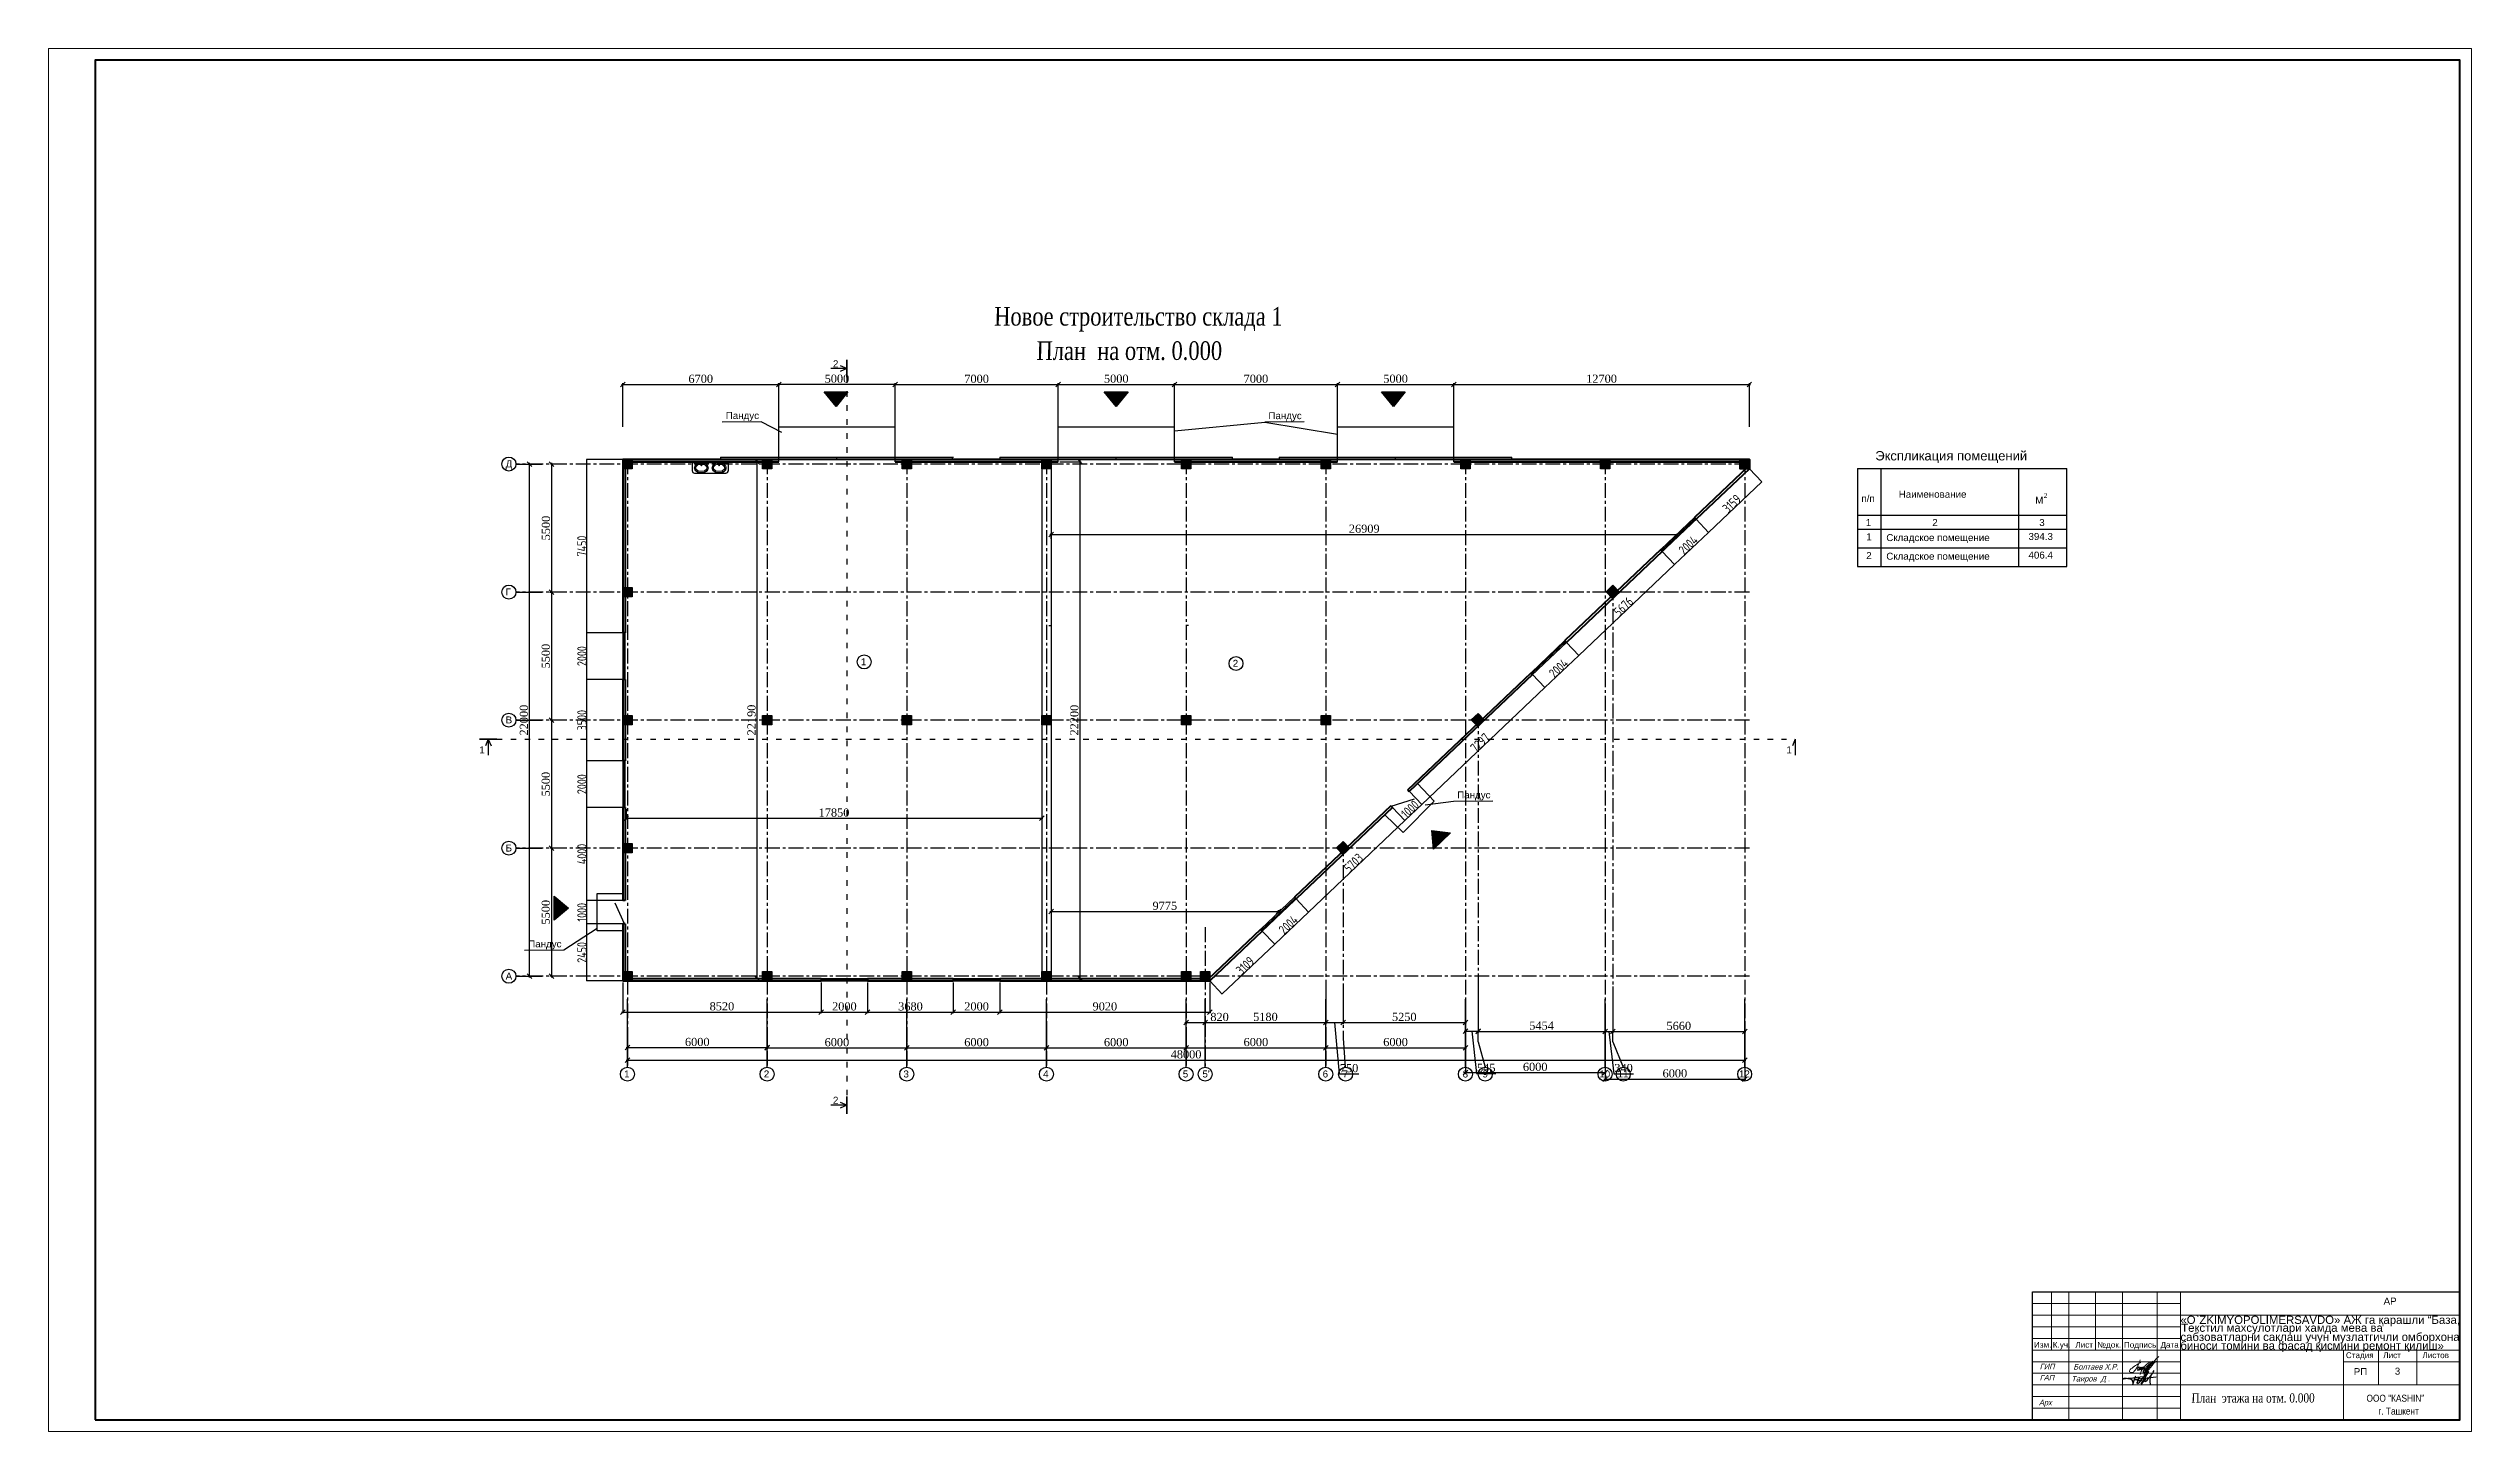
# Model space of a CAD drawing. Header units: millimetres. Extents: x 72928 to 1386960, y 320086 to 445536.
# Drawn here: x 849757 to 953857, y 367737 to 427137 of the extents above; entities that cross this region are included whole.
import ezdxf

# ---------------------------------------------------------------- set-up
doc = ezdxf.new("R2010")
doc.units = ezdxf.units.MM
doc.linetypes.add('ACAD_ISO03W100', pattern=[30, 12, -18])
doc.linetypes.add('CENTER', pattern=[50.8, 31.75, -6.35, 6.35, -6.35])
doc.layers.get('Defpoints').update_dxf_attribs({"color": 140})
doc.layers.add('ђЂЊЉЂ', color=7, linetype='Continuous')
doc.styles.add('Arch-Dim', font='romans.shx', dxfattribs={"width": 0.75})
doc.styles.add('Fayz', font='times.ttf', dxfattribs={"width": 0.8, "oblique": 1})
doc.styles.add('ira', font='arial.ttf', dxfattribs={"height": 3})
doc.styles.add('J~stule', font='dutch.ttf')
doc.dimstyles.new('Annotative-UK', dxfattribs={"dimscale": 0, "dimtxt": 2.5, "dimasz": 1.5, "dimexe": 1.5, "dimexo": 1.5, "dimgap": 0.8, "dimtad": 1, "dimdec": 0, "dimdsep": 46, "dimtxsty": 'Arch-Dim', "dimblk": 'ARCHTICK', "dimcen": 2.5, "dimadec": 1, "dimazin": 2, "dimtfac": 1, "dimtdec": 0, "dimtix": 1, "dimtmove": 2, "dimatfit": 3, "dimfxl": 1, "dimtolj": 1, "dimtzin": 0, "dimarcsym": 0})
doc.dimstyles.new('J~style', dxfattribs={"dimscale": 100, "dimtxt": 3.5, "dimasz": 2, "dimexe": 0.55, "dimexo": 0.725, "dimtad": 1, "dimdec": 0, "dimdsep": 46, "dimtxsty": 'J~stule', "dimblk": 'OBLIQUE', "dimcen": 2, "dimdle": 0.5, "dimadec": 0, "dimazin": 0, "dimtfac": 1, "dimtdec": 0, "dimtmove": 0, "dimatfit": 3, "dimfxl": 1, "dimarcsym": 0})

msp = doc.modelspace()

# ---------------------------------------------------------------- texts
at = {"lineweight": 20, "style": 'ira'}
for s, height, p in [('Пандус', 300, (878855.8, 411223.2)), ('Пандус', 300, (902170.8, 411216.7)), ('Наименование', 300, (929248.2, 407841)), ('п/п', 300, (927646.2, 407658.9)), ('М', 300, (935113.3, 407587.3)), ('2', 200, (935481, 407835.3)), ('1', 300, (927831.9, 406628.2)), ('1', 300, (927852.2, 406010.4)), ('Складское помещение', 300, (928715.2, 405979.8)), ('2', 300, (930689.2, 406628.2)), ('394.3', 300, (934823.1, 406028.7)), ('3', 300, (935286, 406628.2)), ('2', 300, (927852.2, 405210.4)), ('Складское помещение', 300, (928715.2, 405179.8)), ('406.4', 300, (934823.1, 405228.7)), ('Пандус', 300, (910281.2, 394930.3)), ('Пандус', 300, (870368.8, 388531.2))]:
    msp.add_text(s, height=height, dxfattribs=at).set_placement(p)
at = {"style": 'ira'}
for s, p in [('«O`ZKIMYOPOLIMERSAVDO» АЖ га қарашли “База,', (941349.4, 372359.5)), ('сабзоватларни сақлаш учун музлатгичли омборхона', (941349.4, 371625.2)), ('Текстил махсулотлари хамда мева ва ', (941383.8, 372019.9)), ('биноси томини ва фасад қисмини ремонт қилиш»', (941349.4, 371253.1))]:
    msp.add_text(s, height=350, dxfattribs=at).set_placement(p)
at = {"style": 'ira', "width": 0.85}
for s, p in [('OOO "КАSHIN"', (949344.8, 369017.8)), ('г. Ташкент', (949850.1, 368462.9))]:
    msp.add_text(s, height=300, dxfattribs=at).set_placement(p)
at = {"lineweight": 20, "insert": (890383.1, 414975.3), "char_height": 800, "width": 13034.053, "attachment_point": 7, "style": 'Fayz'}
msp.add_mtext('Новое строительство склада 1', dxfattribs=at)
at = {"lineweight": 20, "style": 'Fayz'}
for s, insert, char_height, attachment_point in [('План  на отм. 0.000', (892200.8, 413742.6), 800, 7), ('План  этажа на отм. 0.000', (941825, 369381.8), 400, 1)]:
    msp.add_mtext(s, dxfattribs=dict(at, insert=insert, char_height=char_height, attachment_point=attachment_point))
at = {"layer": 'ђЂЊЉЂ', "color": 7, "style": 'ira'}
for s, p in [('2', (883460.7, 413445.8)), ('Д', (869399, 409147.5)), ('Г', (869399, 403647.5)), ('1', (884659.5, 400648.7)), ('2', (900636.2, 400580.3)), ('B', (869399, 398148.5)), ('1', (868265.9, 396861.3)), ('1', (924422.5, 396861.3)), ('Б', (869399, 392647.5)), ('A', (869399, 387147.5)), ('1', (874490.2, 382943)), ('2', (880489.8, 382943)), ('3', (886489.8, 382943)), ('4', (892489.8, 382943)), ('5', (898489.7, 382943)), ("5'", (899334.6, 382943)), ('6', (904499.4, 382943)), ('7', (905354.3, 382943)), ('8', (910515.2, 382943)), ('9', (911369.6, 382943)), ('10', (916387.1, 382943)), ('11', (917172.6, 382943)), ('12', (922383.8, 382943)), ('2', (883460.7, 381813.3))]:
    msp.add_text(s, height=300, dxfattribs=at).set_placement(p)
at = {"layer": 'ђЂЊЉЂ', "color": 7, "linetype": 'Continuous', "lineweight": 20, "style": 'ira'}
for s, height, p in [('Экспликация помещений ', 400, (928242.3, 409444.6)), ('АР', 300, (950079.8, 373187)), ('Изм.', 250, (935058.2, 371336.9)), ('К.уч.', 250, (935868, 371336.9)), ('Лист', 250, (936837.3, 371336.9)), ('№док.', 250, (937779.6, 371336.9)), ('Подпись', 250, (938921.6, 371336.9)), ('Дата', 250, (940494.7, 371336.9)), ('Стадия', 250, (948459.4, 370889.4)), ('Лист', 250, (950062.5, 370889.4)), ('Лист', 250, (950062.5, 370889.4)), ('Листов', 250, (951748.6, 370889.4)), ('Листов', 250, (951748.6, 370889.4)), ('РП', 300, (948795.7, 370159.7)), ('РП', 300, (948795.7, 370159.7)), ('3', 300, (950559.3, 370179.2))]:
    msp.add_text(s, height=height, dxfattribs=at).set_placement(p)
at = {"layer": 'ђЂЊЉЂ', "color": 7, "linetype": 'Continuous', "lineweight": 20, "style": 'ira', "oblique": 15, "width": 0.8}
for s, p in [('ГИП', (935305.8, 370408.9)), ('Болтаев Х.Р.', (936749.7, 370397.8)), ('ГАП', (935303.2, 369928.7)), ('Таиров  Д .', (936664.1, 369886.3)), ('Арх', (935269.2, 368859.5))]:
    msp.add_text(s, height=240, dxfattribs=at).set_placement(p)

# ---------------------------------------------------------------- blocks, each defined once
blk = doc.blocks.new('hfhfrt')
at = {"lineweight": 13}
blk.add_line((1120341, -286193), (1120341, -284643), dxfattribs=at)
at = {"color": 7}
for p, q in [((1120341, -284643), (1120680, -284643)), ((1120341, -286193), (1120680, -286193))]:
    blk.add_line(p, q, dxfattribs=at)
blk.add_line((1120780, -286093), (1120780, -284743))
at = {"lineweight": 13}
for centre, radius in [((1120370, -285038), 17.3), ((1120370, -284986), 9.72), ((1120370, -285038), 10.5), ((1120370, -285090), 9.72), ((1120440, -285038), 23.1), ((1120440, -285038), 14.7), ((1120370, -285799), 17.3), ((1120370, -285747), 9.72), ((1120370, -285799), 10.5), ((1120370, -285851), 9.72), ((1120440, -285799), 23.1), ((1120440, -285799), 14.7)]:
    blk.add_circle(centre, radius, dxfattribs=at)
for centre, radius, start, end in [((1120782, -285038), 434, 163.83775, 180), ((1120782, -285038), 434, 180, 196.16225), ((1120673, -285006), 321, 145.02069, 163.83775), ((1120673, -285069), 321, 196.16225, 214.97931), ((1120817, -285038), 415, 164.85341, 180), ((1120769, -285038), 367, 165.09994, 180), ((1120769, -285038), 367, 180, 194.90006), ((1120817, -285038), 415, 180, 195.14659), ((1120605, -284958), 237, 120.62609, 145.02069), ((1120663, -285010), 258, 147.28432, 165.09994), ((1120663, -285066), 258, 194.90006, 212.71568), ((1120700, -285006), 294, 146.83492, 164.85341), ((1120700, -285070), 294, 195.14659, 213.16508), ((1120596, -284967), 178, 122.81456, 147.28432), ((1120596, -285109), 178, 212.71568, 237.18544), ((1120626, -284958), 206, 122.36765, 146.83492), ((1120626, -285118), 206, 213.16508, 237.63235), ((1120561, -284885), 152, 90, 120.62609), ((1120554, -284901), 100, 90, 122.81456), ((1120580, -284885), 119, 90, 122.36765), ((1120554, -284901), 100, 57.18544, 90), ((1120561, -284885), 152, 59.37391, 90), ((1120580, -284885), 119, 57.63235, 90), ((1120511, -284967), 178, 32.71568, 57.18544), ((1120511, -285109), 178, 302.81456, 327.28432), ((1120518, -284958), 237, 34.97931, 59.37391), ((1120533, -284958), 206, 33.16508, 57.63235), ((1120533, -285118), 206, 302.36765, 326.83492), ((1120445, -285010), 258, 14.90006, 32.71568), ((1120445, -285066), 258, 327.28432, 345.09994), ((1120338, -285038), 367, 0, 14.90006), ((1120338, -285038), 367, 345.09994, 0), ((1120459, -285006), 294, 15.14659, 33.16508), ((1120459, -285070), 294, 326.83492, 344.85341), ((1120449, -285006), 321, 16.16225, 34.97931), ((1120449, -285069), 321, 325.02069, 343.83775), ((1120342, -285038), 415, 0, 15.14659), ((1120342, -285038), 415, 344.85341, 0), ((1120340, -285038), 434, 0, 16.16225), ((1120340, -285038), 434, 343.83775, 0), ((1120782, -285799), 434, 163.83775, 180), ((1120782, -285799), 434, 180, 196.16225), ((1120673, -285767), 321, 145.02069, 163.83775), ((1120673, -285830), 321, 196.16225, 214.97931), ((1120817, -285799), 415, 164.85341, 180), ((1120769, -285799), 367, 165.09994, 180), ((1120769, -285799), 367, 180, 194.90006), ((1120817, -285799), 415, 180, 195.14659), ((1120605, -285117), 237, 214.97931, 239.37391), ((1120605, -285719), 237, 120.62609, 145.02069), ((1120605, -285878), 237, 214.97931, 239.37391), ((1120663, -285771), 258, 147.28432, 165.09994), ((1120663, -285827), 258, 194.90006, 212.71568), ((1120700, -285767), 294, 146.83492, 164.85341), ((1120700, -285831), 294, 195.14659, 213.16508), ((1120596, -285728), 178, 122.81456, 147.28432), ((1120596, -285870), 178, 212.71568, 237.18544), ((1120626, -285719), 206, 122.36765, 146.83492), ((1120626, -285879), 206, 213.16508, 237.63235), ((1120561, -285191), 152, 239.37391, 270), ((1120561, -285646), 152, 90, 120.62609), ((1120561, -285952), 152, 239.37391, 270), ((1120554, -285174), 100, 237.18544, 270), ((1120554, -285662), 100, 90, 122.81456), ((1120554, -285935), 100, 237.18544, 270), ((1120580, -285191), 119, 237.63235, 270), ((1120580, -285646), 119, 90, 122.36765), ((1120580, -285952), 119, 237.63235, 270), ((1120554, -285174), 100, 270, 302.81456), ((1120554, -285662), 100, 57.18544, 90), ((1120554, -285935), 100, 270, 302.81456), ((1120561, -285191), 152, 270, 300.62609), ((1120561, -285646), 152, 59.37391, 90), ((1120561, -285952), 152, 270, 300.62609), ((1120580, -285191), 119, 270, 302.36765), ((1120580, -285646), 119, 57.63235, 90), ((1120580, -285952), 119, 270, 302.36765), ((1120511, -285728), 178, 32.71568, 57.18544), ((1120511, -285870), 178, 302.81456, 327.28432), ((1120518, -285117), 237, 300.62609, 325.02069), ((1120518, -285719), 237, 34.97931, 59.37391), ((1120518, -285878), 237, 300.62609, 325.02069), ((1120533, -285719), 206, 33.16508, 57.63235), ((1120533, -285879), 206, 302.36765, 326.83492), ((1120445, -285771), 258, 14.90006, 32.71568), ((1120445, -285827), 258, 327.28432, 345.09994), ((1120338, -285799), 367, 0, 14.90006), ((1120338, -285799), 367, 345.09994, 0), ((1120459, -285767), 294, 15.14659, 33.16508), ((1120459, -285831), 294, 326.83492, 344.85341), ((1120449, -285767), 321, 16.16225, 34.97931), ((1120449, -285830), 321, 325.02069, 343.83775), ((1120342, -285799), 415, 0, 15.14659), ((1120342, -285799), 415, 344.85341, 0), ((1120340, -285799), 434, 0, 16.16225), ((1120340, -285799), 434, 343.83775, 0)]:
    blk.add_arc(centre, radius, start, end, dxfattribs=at)
at = {"color": 7}
for centre, start, end in [((1120680, -284743), 0, 90), ((1120680, -286093), 270, 0)]:
    blk.add_arc(centre, 100, start, end, dxfattribs=at)
blk = doc.blocks.new('_Oblique')
at = {"color": 0, "linetype": 'ByBlock', "lineweight": -2}
blk.add_line((-0.5, -0.5), (0.5, 0.5), dxfattribs=at)
blk = doc.blocks.new('*D85')
at = {"color": 0, "lineweight": -2, "transparency": 16777216}
for p, q in [((870898, 409290), (870370, 409290)), ((870425, 387240), (870425, 409340)), ((870898, 387290), (870370, 387290))]:
    blk.add_line(p, q, dxfattribs=at)
at = {"layer": 'Defpoints', "color": 0, "transparency": 16777216}
for p in [(870425, 409290), (870970, 409290), (870970, 387290)]:
    blk.add_point(p, dxfattribs=at)
at = {"color": 0, "lineweight": -2, "transparency": 16777216, "xscale": 200, "yscale": 200, "zscale": 200}
for p, rotation in [((870425, 409290), 90), ((870425, 387290), 270)]:
    blk.add_blockref('_Oblique', p, dxfattribs=dict(at, rotation=rotation))
at = {"color": 0, "transparency": 16777216, "insert": (870184, 398290), "char_height": 350, "attachment_point": 5, "rotation": 90, "style": 'J~stule'}
blk.add_mtext('22000', dxfattribs=at)
blk = doc.blocks.new('*D86')
at = {"color": 0, "lineweight": -2, "transparency": 16777216}
for p, q in [((871357, 409290), (871319, 409290)), ((871374, 409340), (871374, 403740)), ((871301, 403790), (871429, 403790))]:
    blk.add_line(p, q, dxfattribs=at)
at = {"layer": 'Defpoints', "color": 0, "transparency": 16777216}
for p in [(871429, 409290), (871228, 403790), (871374, 403790)]:
    blk.add_point(p, dxfattribs=at)
at = {"color": 0, "lineweight": -2, "transparency": 16777216, "xscale": 200, "yscale": 200, "zscale": 200}
for p, rotation in [((871374, 409290), 90), ((871374, 403790), 270)]:
    blk.add_blockref('_Oblique', p, dxfattribs=dict(at, rotation=rotation))
at = {"color": 0, "transparency": 16777216, "insert": (871130, 406540), "char_height": 350, "attachment_point": 5, "rotation": 90, "style": 'J~stule'}
blk.add_mtext('5500', dxfattribs=at)
blk = doc.blocks.new('*D87')
at = {"color": 0, "lineweight": -2, "transparency": 16777216}
for p, q in [((871661, 403790), (871314, 403790)), ((871369, 403840), (871369, 398240)), ((871661, 398290), (871314, 398290))]:
    blk.add_line(p, q, dxfattribs=at)
at = {"layer": 'Defpoints', "color": 0, "transparency": 16777216}
for p in [(871734, 403790), (871369, 398290), (871734, 398290)]:
    blk.add_point(p, dxfattribs=at)
at = {"color": 0, "lineweight": -2, "transparency": 16777216, "xscale": 200, "yscale": 200, "zscale": 200}
for p, rotation in [((871369, 403790), 90), ((871369, 398290), 270)]:
    blk.add_blockref('_Oblique', p, dxfattribs=dict(at, rotation=rotation))
at = {"color": 0, "transparency": 16777216, "insert": (871124, 401040), "char_height": 350, "attachment_point": 5, "rotation": 90, "style": 'J~stule'}
blk.add_mtext('5500', dxfattribs=at)
blk = doc.blocks.new('*D88')
at = {"color": 0, "lineweight": -2, "transparency": 16777216}
for p, q in [((871734, 398290), (871314, 398290)), ((871369, 398340), (871369, 392740)), ((871661, 392790), (871314, 392790))]:
    blk.add_line(p, q, dxfattribs=at)
at = {"layer": 'Defpoints', "color": 0, "transparency": 16777216}
for p in [(871806, 398290), (871369, 392790), (871734, 392790)]:
    blk.add_point(p, dxfattribs=at)
at = {"color": 0, "lineweight": -2, "transparency": 16777216, "xscale": 200, "yscale": 200, "zscale": 200}
for p, rotation in [((871369, 398290), 90), ((871369, 392790), 270)]:
    blk.add_blockref('_Oblique', p, dxfattribs=dict(at, rotation=rotation))
at = {"color": 0, "transparency": 16777216, "insert": (871124, 395540), "char_height": 350, "attachment_point": 5, "rotation": 90, "style": 'J~stule'}
blk.add_mtext('5500', dxfattribs=at)
blk = doc.blocks.new('*D89')
at = {"color": 0, "lineweight": -2, "transparency": 16777216}
for p, q in [((871578, 392790), (871314, 392790)), ((871369, 392840), (871369, 387240)), ((871578, 387290), (871314, 387290))]:
    blk.add_line(p, q, dxfattribs=at)
at = {"layer": 'Defpoints', "color": 0, "transparency": 16777216}
for p in [(871651, 392790), (871369, 387290), (871651, 387290)]:
    blk.add_point(p, dxfattribs=at)
at = {"color": 0, "lineweight": -2, "transparency": 16777216, "xscale": 200, "yscale": 200, "zscale": 200}
for p, rotation in [((871369, 392790), 90), ((871369, 387290), 270)]:
    blk.add_blockref('_Oblique', p, dxfattribs=dict(at, rotation=rotation))
at = {"color": 0, "transparency": 16777216, "insert": (871124, 390040), "char_height": 350, "attachment_point": 5, "rotation": 90, "style": 'J~stule'}
blk.add_mtext('5500', dxfattribs=at)
blk = doc.blocks.new('*D90')
at = {"color": 0, "lineweight": -2, "transparency": 16777216}
for p, q in [((874631, 384771), (874631, 383638)), ((874581, 383693), (922681, 383693)), ((922631, 384083), (922631, 383638))]:
    blk.add_line(p, q, dxfattribs=at)
at = {"layer": 'Defpoints', "color": 0, "transparency": 16777216}
for p in [(874631, 384843), (922631, 384156), (922631, 383693)]:
    blk.add_point(p, dxfattribs=at)
at = {"color": 0, "lineweight": -2, "transparency": 16777216, "xscale": 200, "yscale": 200, "zscale": 200, "rotation": 180}
blk.add_blockref('_Oblique', (874631, 383693), dxfattribs=at)
at = {"color": 0, "lineweight": -2, "transparency": 16777216, "xscale": 200, "yscale": 200, "zscale": 200}
blk.add_blockref('_Oblique', (922631, 383693), dxfattribs=at)
at = {"color": 0, "transparency": 16777216, "insert": (898631, 383935), "char_height": 350, "attachment_point": 5, "style": 'J~stule'}
blk.add_mtext('48000', dxfattribs=at)
blk = doc.blocks.new('*D91')
at = {"color": 0, "lineweight": -2, "transparency": 16777216}
for p, q in [((874581, 384226), (880680, 384226)), ((874631, 384650), (874631, 384171)), ((880630, 384650), (880630, 384171))]:
    blk.add_line(p, q, dxfattribs=at)
at = {"layer": 'Defpoints', "color": 0, "transparency": 16777216}
for p in [(874631, 384723), (880630, 384723), (880630, 384226)]:
    blk.add_point(p, dxfattribs=at)
at = {"color": 0, "lineweight": -2, "transparency": 16777216, "xscale": 200, "yscale": 200, "zscale": 200, "rotation": 180}
blk.add_blockref('_Oblique', (874631, 384226), dxfattribs=at)
at = {"color": 0, "lineweight": -2, "transparency": 16777216, "xscale": 200, "yscale": 200, "zscale": 200}
blk.add_blockref('_Oblique', (880630, 384226), dxfattribs=at)
at = {"color": 0, "transparency": 16777216, "insert": (877631, 384467), "char_height": 350, "attachment_point": 5, "style": 'J~stule'}
blk.add_mtext('6000', dxfattribs=at)
blk = doc.blocks.new('*D92')
at = {"color": 0, "lineweight": -2, "transparency": 16777216}
for p, q in [((880580, 384215), (886680, 384215)), ((880630, 384650), (880630, 384160)), ((886630, 384443), (886630, 384160))]:
    blk.add_line(p, q, dxfattribs=at)
at = {"layer": 'Defpoints', "color": 0, "transparency": 16777216}
for p in [(880630, 384723), (886630, 384515), (886630, 384215)]:
    blk.add_point(p, dxfattribs=at)
at = {"color": 0, "lineweight": -2, "transparency": 16777216, "xscale": 200, "yscale": 200, "zscale": 200, "rotation": 180}
blk.add_blockref('_Oblique', (880630, 384215), dxfattribs=at)
at = {"color": 0, "lineweight": -2, "transparency": 16777216, "xscale": 200, "yscale": 200, "zscale": 200}
blk.add_blockref('_Oblique', (886630, 384215), dxfattribs=at)
at = {"color": 0, "transparency": 16777216, "insert": (883630, 384456), "char_height": 350, "attachment_point": 5, "style": 'J~stule'}
blk.add_mtext('6000', dxfattribs=at)
blk = doc.blocks.new('*D93')
at = {"color": 0, "lineweight": -2, "transparency": 16777216}
for p, q in [((892630, 385338), (892630, 384160)), ((886580, 384215), (892680, 384215)), ((886630, 384443), (886630, 384160))]:
    blk.add_line(p, q, dxfattribs=at)
at = {"layer": 'Defpoints', "color": 0, "transparency": 16777216}
for p in [(892630, 385410), (886630, 384515), (892630, 384215)]:
    blk.add_point(p, dxfattribs=at)
at = {"color": 0, "lineweight": -2, "transparency": 16777216, "xscale": 200, "yscale": 200, "zscale": 200, "rotation": 180}
blk.add_blockref('_Oblique', (886630, 384215), dxfattribs=at)
at = {"color": 0, "lineweight": -2, "transparency": 16777216, "xscale": 200, "yscale": 200, "zscale": 200}
blk.add_blockref('_Oblique', (892630, 384215), dxfattribs=at)
at = {"color": 0, "transparency": 16777216, "insert": (889630, 384456), "char_height": 350, "attachment_point": 5, "style": 'J~stule'}
blk.add_mtext('6000', dxfattribs=at)
blk = doc.blocks.new('*D94')
at = {"color": 0, "lineweight": -2, "transparency": 16777216}
for p, q in [((892630, 385338), (892630, 384160)), ((892580, 384215), (898680, 384215)), ((898630, 384546), (898630, 384160))]:
    blk.add_line(p, q, dxfattribs=at)
at = {"layer": 'Defpoints', "color": 0, "transparency": 16777216}
for p in [(892630, 385410), (898630, 384619), (898630, 384215)]:
    blk.add_point(p, dxfattribs=at)
at = {"color": 0, "lineweight": -2, "transparency": 16777216, "xscale": 200, "yscale": 200, "zscale": 200, "rotation": 180}
blk.add_blockref('_Oblique', (892630, 384215), dxfattribs=at)
at = {"color": 0, "lineweight": -2, "transparency": 16777216, "xscale": 200, "yscale": 200, "zscale": 200}
blk.add_blockref('_Oblique', (898630, 384215), dxfattribs=at)
at = {"color": 0, "transparency": 16777216, "insert": (895630, 384456), "char_height": 350, "attachment_point": 5, "style": 'J~stule'}
blk.add_mtext('6000', dxfattribs=at)
blk = doc.blocks.new('*D95')
at = {"color": 0, "lineweight": -2, "transparency": 16777216}
for p, q in [((898580, 384221), (904680, 384221)), ((898630, 384546), (898630, 384166)), ((904630, 384546), (904630, 384166))]:
    blk.add_line(p, q, dxfattribs=at)
at = {"layer": 'Defpoints', "color": 0, "transparency": 16777216}
for p in [(898630, 384619), (904630, 384619), (904630, 384221)]:
    blk.add_point(p, dxfattribs=at)
at = {"color": 0, "lineweight": -2, "transparency": 16777216, "xscale": 200, "yscale": 200, "zscale": 200, "rotation": 180}
blk.add_blockref('_Oblique', (898630, 384221), dxfattribs=at)
at = {"color": 0, "lineweight": -2, "transparency": 16777216, "xscale": 200, "yscale": 200, "zscale": 200}
blk.add_blockref('_Oblique', (904630, 384221), dxfattribs=at)
at = {"color": 0, "transparency": 16777216, "insert": (901630, 384462), "char_height": 350, "attachment_point": 5, "style": 'J~stule'}
blk.add_mtext('6000', dxfattribs=at)
blk = doc.blocks.new('*D96')
at = {"color": 0, "lineweight": -2, "transparency": 16777216}
for p, q in [((910630, 386229), (910630, 384166)), ((904580, 384221), (910680, 384221)), ((904630, 384546), (904630, 384166))]:
    blk.add_line(p, q, dxfattribs=at)
at = {"layer": 'Defpoints', "color": 0, "transparency": 16777216}
for p in [(910630, 386301), (904630, 384619), (910630, 384221)]:
    blk.add_point(p, dxfattribs=at)
at = {"color": 0, "lineweight": -2, "transparency": 16777216, "xscale": 200, "yscale": 200, "zscale": 200, "rotation": 180}
blk.add_blockref('_Oblique', (904630, 384221), dxfattribs=at)
at = {"color": 0, "lineweight": -2, "transparency": 16777216, "xscale": 200, "yscale": 200, "zscale": 200}
blk.add_blockref('_Oblique', (910630, 384221), dxfattribs=at)
at = {"color": 0, "transparency": 16777216, "insert": (907630, 384462), "char_height": 350, "attachment_point": 5, "style": 'J~stule'}
blk.add_mtext('6000', dxfattribs=at)
blk = doc.blocks.new('*D97')
at = {"color": 0, "lineweight": -2, "transparency": 16777216}
for p, q in [((910630, 386229), (910630, 383101)), ((916630, 385229), (916630, 383101)), ((910580, 383156), (916680, 383156))]:
    blk.add_line(p, q, dxfattribs=at)
at = {"layer": 'Defpoints', "color": 0, "transparency": 16777216}
for p in [(910630, 386301), (916630, 385302), (916630, 383156)]:
    blk.add_point(p, dxfattribs=at)
at = {"color": 0, "lineweight": -2, "transparency": 16777216, "xscale": 200, "yscale": 200, "zscale": 200, "rotation": 180}
blk.add_blockref('_Oblique', (910630, 383156), dxfattribs=at)
at = {"color": 0, "lineweight": -2, "transparency": 16777216, "xscale": 200, "yscale": 200, "zscale": 200}
blk.add_blockref('_Oblique', (916630, 383156), dxfattribs=at)
at = {"color": 0, "transparency": 16777216, "insert": (913630, 383397), "char_height": 350, "attachment_point": 5, "style": 'J~stule'}
blk.add_mtext('6000', dxfattribs=at)
blk = doc.blocks.new('*D98')
at = {"color": 0, "lineweight": -2, "transparency": 16777216}
for p, q in [((916630, 385229), (916630, 382822)), ((922630, 385142), (922630, 382822)), ((916580, 382877), (922680, 382877))]:
    blk.add_line(p, q, dxfattribs=at)
at = {"layer": 'Defpoints', "color": 0, "transparency": 16777216}
for p in [(916630, 385302), (922630, 385215), (922630, 382877)]:
    blk.add_point(p, dxfattribs=at)
at = {"color": 0, "lineweight": -2, "transparency": 16777216, "xscale": 200, "yscale": 200, "zscale": 200, "rotation": 180}
blk.add_blockref('_Oblique', (916630, 382877), dxfattribs=at)
at = {"color": 0, "lineweight": -2, "transparency": 16777216, "xscale": 200, "yscale": 200, "zscale": 200}
blk.add_blockref('_Oblique', (922630, 382877), dxfattribs=at)
at = {"color": 0, "transparency": 16777216, "insert": (919630, 383119), "char_height": 350, "attachment_point": 5, "style": 'J~stule'}
blk.add_mtext('6000', dxfattribs=at)
blk = doc.blocks.new('*D99')
at = {"color": 0, "lineweight": -2, "transparency": 16777216}
for p, q in [((898580, 385299), (899451, 385299)), ((898630, 385297), (898630, 385354)), ((899451, 385464), (899451, 385244)), ((899451, 385299), (900488, 385299))]:
    blk.add_line(p, q, dxfattribs=at)
at = {"layer": 'Defpoints', "color": 0, "transparency": 16777216}
for p in [(898630, 385224), (899451, 385537), (899451, 385299)]:
    blk.add_point(p, dxfattribs=at)
at = {"color": 0, "lineweight": -2, "transparency": 16777216, "xscale": 200, "yscale": 200, "zscale": 200, "rotation": 180}
blk.add_blockref('_Oblique', (898630, 385299), dxfattribs=at)
at = {"color": 0, "lineweight": -2, "transparency": 16777216, "xscale": 200, "yscale": 200, "zscale": 200}
blk.add_blockref('_Oblique', (899451, 385299), dxfattribs=at)
at = {"color": 0, "transparency": 16777216, "insert": (900069, 385540), "char_height": 350, "attachment_point": 5, "style": 'J~stule'}
blk.add_mtext('820', dxfattribs=at)
blk = doc.blocks.new('*D100')
at = {"color": 0, "lineweight": -2, "transparency": 16777216}
for p, q in [((904631, 386813), (904631, 385244)), ((899401, 385299), (904681, 385299)), ((899451, 385464), (899451, 385244))]:
    blk.add_line(p, q, dxfattribs=at)
at = {"layer": 'Defpoints', "color": 0, "transparency": 16777216}
for p in [(904631, 386886), (899451, 385537), (904631, 385299)]:
    blk.add_point(p, dxfattribs=at)
at = {"color": 0, "lineweight": -2, "transparency": 16777216, "xscale": 200, "yscale": 200, "zscale": 200, "rotation": 180}
blk.add_blockref('_Oblique', (899451, 385299), dxfattribs=at)
at = {"color": 0, "lineweight": -2, "transparency": 16777216, "xscale": 200, "yscale": 200, "zscale": 200}
blk.add_blockref('_Oblique', (904631, 385299), dxfattribs=at)
at = {"color": 0, "transparency": 16777216, "insert": (902041, 385543), "char_height": 350, "attachment_point": 5, "style": 'J~stule'}
blk.add_mtext('5180', dxfattribs=at)
blk = doc.blocks.new('*D101')
at = {"color": 0, "lineweight": -2, "transparency": 16777216}
for p, q in [((905380, 386813), (905380, 385244)), ((904580, 385299), (905430, 385299)), ((904630, 385556), (904630, 385244)), ((905005, 385299), (905214, 383099)), ((905214, 383099), (906057, 383099))]:
    blk.add_line(p, q, dxfattribs=at)
at = {"layer": 'Defpoints', "color": 0, "transparency": 16777216}
for p in [(905380, 386886), (904630, 385629), (905380, 385299)]:
    blk.add_point(p, dxfattribs=at)
at = {"color": 0, "lineweight": -2, "transparency": 16777216, "xscale": 200, "yscale": 200, "zscale": 200, "rotation": 180}
blk.add_blockref('_Oblique', (904630, 385299), dxfattribs=at)
at = {"color": 0, "lineweight": -2, "transparency": 16777216, "xscale": 200, "yscale": 200, "zscale": 200}
blk.add_blockref('_Oblique', (905380, 385299), dxfattribs=at)
at = {"color": 0, "transparency": 16777216, "insert": (905635, 383343), "char_height": 350, "attachment_point": 5, "style": 'J~stule'}
blk.add_mtext('750', dxfattribs=at)
blk = doc.blocks.new('*D102')
at = {"color": 0, "lineweight": -2, "transparency": 16777216}
for p, q in [((905380, 386813), (905380, 385244)), ((905330, 385299), (910680, 385299)), ((910630, 385710), (910630, 385244))]:
    blk.add_line(p, q, dxfattribs=at)
at = {"layer": 'Defpoints', "color": 0, "transparency": 16777216}
for p in [(905380, 386886), (910630, 385782), (910630, 385299)]:
    blk.add_point(p, dxfattribs=at)
at = {"color": 0, "lineweight": -2, "transparency": 16777216, "xscale": 200, "yscale": 200, "zscale": 200, "rotation": 180}
blk.add_blockref('_Oblique', (905380, 385299), dxfattribs=at)
at = {"color": 0, "lineweight": -2, "transparency": 16777216, "xscale": 200, "yscale": 200, "zscale": 200}
blk.add_blockref('_Oblique', (910630, 385299), dxfattribs=at)
at = {"color": 0, "transparency": 16777216, "insert": (908005, 385543), "char_height": 350, "attachment_point": 5, "style": 'J~stule'}
blk.add_mtext('5250', dxfattribs=at)
blk = doc.blocks.new('*D103')
at = {"color": 0, "lineweight": -2, "transparency": 16777216}
for p, q in [((911176, 387356), (911176, 384877)), ((910630, 385710), (910630, 384877)), ((910580, 384932), (911226, 384932)), ((910903, 384932), (911112, 383107)), ((911112, 383107), (911944, 383107))]:
    blk.add_line(p, q, dxfattribs=at)
at = {"layer": 'Defpoints', "color": 0, "transparency": 16777216}
for p in [(911176, 387429), (910630, 385782), (911176, 384932)]:
    blk.add_point(p, dxfattribs=at)
at = {"color": 0, "lineweight": -2, "transparency": 16777216, "xscale": 200, "yscale": 200, "zscale": 200, "rotation": 180}
blk.add_blockref('_Oblique', (910630, 384932), dxfattribs=at)
at = {"color": 0, "lineweight": -2, "transparency": 16777216, "xscale": 200, "yscale": 200, "zscale": 200}
blk.add_blockref('_Oblique', (911176, 384932), dxfattribs=at)
at = {"color": 0, "transparency": 16777216, "insert": (911528, 383352), "char_height": 350, "attachment_point": 5, "style": 'J~stule'}
blk.add_mtext('545', dxfattribs=at)
blk = doc.blocks.new('*D104')
at = {"color": 0, "lineweight": -2, "transparency": 16777216}
for p, q in [((911176, 387356), (911176, 384869)), ((916630, 385546), (916630, 384869)), ((911126, 384924), (916680, 384924))]:
    blk.add_line(p, q, dxfattribs=at)
at = {"layer": 'Defpoints', "color": 0, "transparency": 16777216}
for p in [(911176, 387429), (916630, 385618), (916630, 384924)]:
    blk.add_point(p, dxfattribs=at)
at = {"color": 0, "lineweight": -2, "transparency": 16777216, "xscale": 200, "yscale": 200, "zscale": 200, "rotation": 180}
blk.add_blockref('_Oblique', (911176, 384924), dxfattribs=at)
at = {"color": 0, "lineweight": -2, "transparency": 16777216, "xscale": 200, "yscale": 200, "zscale": 200}
blk.add_blockref('_Oblique', (916630, 384924), dxfattribs=at)
at = {"color": 0, "transparency": 16777216, "insert": (913903, 385169), "char_height": 350, "attachment_point": 5, "style": 'J~stule'}
blk.add_mtext('5454', dxfattribs=at)
blk = doc.blocks.new('*D105')
at = {"color": 0, "lineweight": -2, "transparency": 16777216}
for p, q in [((916970, 386845), (916970, 384869)), ((916630, 385546), (916630, 384869)), ((916580, 384924), (917020, 384924)), ((916800, 384924), (917005, 383106)), ((917005, 383106), (917847, 383106))]:
    blk.add_line(p, q, dxfattribs=at)
at = {"layer": 'Defpoints', "color": 0, "transparency": 16777216}
for p in [(916970, 386917), (916630, 385618), (916970, 384924)]:
    blk.add_point(p, dxfattribs=at)
at = {"color": 0, "lineweight": -2, "transparency": 16777216, "xscale": 200, "yscale": 200, "zscale": 200, "rotation": 180}
blk.add_blockref('_Oblique', (916630, 384924), dxfattribs=at)
at = {"color": 0, "lineweight": -2, "transparency": 16777216, "xscale": 200, "yscale": 200, "zscale": 200}
blk.add_blockref('_Oblique', (916970, 384924), dxfattribs=at)
at = {"color": 0, "transparency": 16777216, "insert": (917426, 383347), "char_height": 350, "attachment_point": 5, "style": 'J~stule'}
blk.add_mtext('340', dxfattribs=at)
blk = doc.blocks.new('*D106')
at = {"color": 0, "lineweight": -2, "transparency": 16777216}
for p, q in [((916970, 386845), (916970, 384858)), ((922630, 385349), (922630, 384858)), ((916920, 384913), (922680, 384913))]:
    blk.add_line(p, q, dxfattribs=at)
at = {"layer": 'Defpoints', "color": 0, "transparency": 16777216}
for p in [(916970, 386917), (922630, 385421), (922630, 384913)]:
    blk.add_point(p, dxfattribs=at)
at = {"color": 0, "lineweight": -2, "transparency": 16777216, "xscale": 200, "yscale": 200, "zscale": 200, "rotation": 180}
blk.add_blockref('_Oblique', (916970, 384913), dxfattribs=at)
at = {"color": 0, "lineweight": -2, "transparency": 16777216, "xscale": 200, "yscale": 200, "zscale": 200}
blk.add_blockref('_Oblique', (922630, 384913), dxfattribs=at)
at = {"color": 0, "transparency": 16777216, "insert": (919800, 385158), "char_height": 350, "attachment_point": 5, "style": 'J~stule'}
blk.add_mtext('5660', dxfattribs=at)
blk = doc.blocks.new('*D129')
at = {"color": 0, "lineweight": -2, "transparency": 16777216}
for p, q in [((881059, 409390), (880151, 409390)), ((880206, 387150), (880206, 409440)), ((881238, 387200), (880151, 387200))]:
    blk.add_line(p, q, dxfattribs=at)
at = {"layer": 'Defpoints', "color": 0, "transparency": 16777216}
for p in [(880206, 409390), (881132, 409390), (881310, 387200)]:
    blk.add_point(p, dxfattribs=at)
at = {"color": 0, "lineweight": -2, "transparency": 16777216, "xscale": 200, "yscale": 200, "zscale": 200}
for p, rotation in [((880206, 409390), 90), ((880206, 387200), 270)]:
    blk.add_blockref('_Oblique', p, dxfattribs=dict(at, rotation=rotation))
at = {"color": 0, "transparency": 16777216, "insert": (879963, 398295), "char_height": 350, "attachment_point": 5, "rotation": 90, "style": 'J~stule'}
blk.add_mtext('22190', dxfattribs=at)
blk = doc.blocks.new('*D125')
at = {"color": 0, "lineweight": -2, "transparency": 16777216}
for p, q in [((874531, 394075), (892480, 394075)), ((874581, 394468), (874581, 394020)), ((892430, 394198), (892430, 394020))]:
    blk.add_line(p, q, dxfattribs=at)
at = {"layer": 'Defpoints', "color": 0, "transparency": 16777216}
for p in [(874581, 394540), (892430, 394270), (892430, 394075)]:
    blk.add_point(p, dxfattribs=at)
at = {"color": 0, "lineweight": -2, "transparency": 16777216, "xscale": 200, "yscale": 200, "zscale": 200, "rotation": 180}
blk.add_blockref('_Oblique', (874581, 394075), dxfattribs=at)
at = {"color": 0, "lineweight": -2, "transparency": 16777216, "xscale": 200, "yscale": 200, "zscale": 200}
blk.add_blockref('_Oblique', (892430, 394075), dxfattribs=at)
at = {"color": 0, "transparency": 16777216, "insert": (883506, 394320), "char_height": 350, "attachment_point": 5, "style": 'J~stule'}
blk.add_mtext('17850', dxfattribs=at)
blk = doc.blocks.new('*D126')
at = {"color": 0, "lineweight": -2, "transparency": 16777216}
for p, q in [((893204, 409390), (894130, 409390)), ((894075, 387140), (894075, 409440)), ((894028, 387190), (894130, 387190))]:
    blk.add_line(p, q, dxfattribs=at)
at = {"layer": 'Defpoints', "color": 0, "transparency": 16777216}
for p in [(893132, 409390), (894075, 409390), (893956, 387190)]:
    blk.add_point(p, dxfattribs=at)
at = {"color": 0, "lineweight": -2, "transparency": 16777216, "xscale": 200, "yscale": 200, "zscale": 200}
for p, rotation in [((894075, 409390), 90), ((894075, 387190), 270)]:
    blk.add_blockref('_Oblique', p, dxfattribs=dict(at, rotation=rotation))
at = {"color": 0, "transparency": 16777216, "insert": (893834, 398290), "char_height": 350, "attachment_point": 5, "rotation": 90, "style": 'J~stule'}
blk.add_mtext('22200', dxfattribs=at)
blk = doc.blocks.new('*D127')
at = {"color": 0, "lineweight": -2, "transparency": 16777216}
for p, q in [((892780, 406268), (919789, 406268)), ((892830, 406077), (892830, 406323)), ((919739, 406241), (919739, 406213))]:
    blk.add_line(p, q, dxfattribs=at)
at = {"layer": 'Defpoints', "color": 0, "transparency": 16777216}
for p in [(892830, 406004), (919739, 406313), (919739, 406268)]:
    blk.add_point(p, dxfattribs=at)
at = {"color": 0, "lineweight": -2, "transparency": 16777216, "xscale": 200, "yscale": 200, "zscale": 200, "rotation": 180}
blk.add_blockref('_Oblique', (892830, 406268), dxfattribs=at)
at = {"color": 0, "lineweight": -2, "transparency": 16777216, "xscale": 200, "yscale": 200, "zscale": 200}
blk.add_blockref('_Oblique', (919739, 406268), dxfattribs=at)
at = {"color": 0, "transparency": 16777216, "insert": (906285, 406509), "char_height": 350, "attachment_point": 5, "style": 'J~stule'}
blk.add_mtext('26909', dxfattribs=at)
blk = doc.blocks.new('*D128')
at = {"color": 0, "lineweight": -2, "transparency": 16777216}
for p, q in [((892830, 390383), (892830, 390013)), ((892780, 390068), (902655, 390068)), ((902605, 390105), (902605, 390123))]:
    blk.add_line(p, q, dxfattribs=at)
at = {"layer": 'Defpoints', "color": 0, "transparency": 16777216}
for p in [(892830, 390455), (902605, 390068), (902605, 390032)]:
    blk.add_point(p, dxfattribs=at)
at = {"color": 0, "lineweight": -2, "transparency": 16777216, "xscale": 200, "yscale": 200, "zscale": 200, "rotation": 180}
blk.add_blockref('_Oblique', (892830, 390068), dxfattribs=at)
at = {"color": 0, "lineweight": -2, "transparency": 16777216, "xscale": 200, "yscale": 200, "zscale": 200}
blk.add_blockref('_Oblique', (902605, 390068), dxfattribs=at)
at = {"color": 0, "transparency": 16777216, "insert": (897718, 390313), "char_height": 350, "attachment_point": 5, "style": 'J~stule'}
blk.add_mtext('9775', dxfattribs=at)
blk = doc.blocks.new('fhdfghf')
at = {"color": 5, "lineweight": 20}
blk.add_line((664280, -199007, -14), (664210, -199108, -14), dxfattribs=at)
for centre, radius, start, end in [((663150, -198412, -14), 1223, 319.465, 345.13222), ((667650, -201327, -14), 3722, 132.67819, 148.13498), ((666784, -200665, -14), 2676, 135.4958, 147.17844), ((665234, -199150, -14), 419, 117.72591, 141.49444), ((663973, -199211, -14), 102, 115.60321, 197.52976), ((663964, -199145, -14), 131, 228.12548, 331.88384), ((665360, -200861, -14), 2253, 116.52499, 129.39953), ((664258, -199149, -14), 63.1, 140.30017, 221.08227), ((664303, -199184, -14), 47.6, 124.86592, 181.7353), ((664387, -199157, -14), 112, 104.09821, 173.48119), ((664061, -198796, -14), 409, 301.62839, 317.30708), ((664304, -199134, -14), 30.6, 199.47047, 297.42016), ((664222, -198955, -14), 228, 294.9657, 331.78019), ((665091, -199543, -14), 789, 115.62125, 166.41289), ((664386, -199103, -14), 47.3, 230.28369, 302.13672), ((664347, -199062, -14), 18.5, 323.16135, 47.56506), ((664453, -199112, -14), 18.7, 151.33638, 325.71884), ((664538, -199262, -14), 86.9, 159.66949, 162.70652), ((665482, -199822, -14), 1184, 126.22001, 150.11417), ((665071, -199693, -14), 830, 130.33093, 136.57434), ((664516, -199105, -14), 24, 157.93366, 322.14584), ((664556, -199250, -14), 37.2, 153.64696, 295.56335), ((664604, -199274, -14), 91.5, 139.06414, 153.56741), ((664456, -199098, -14), 219, 302.00002, 323.63443), ((664699, -199257, -14), 71.4, 150.63485, 202.47397), ((660730, -195797, -14), 5196, 318.6511, 323.48771)]:
    blk.add_arc(centre, radius, start, end, dxfattribs=at)
at = {"color": 5}
for centre, radius, start, end in [((664605, -199261, -14), 277, 133.44316, 153.71279), ((664418, -199065, -14), 5.37, 20.55043, 127.12834), ((664493, -199251, -14), 41.1, 159.02865, 264.31921), ((664469, -199173, -14), 121, 279.65503, 322.38926), ((664817, -198912, -14), 57, 48.03481, 133.19568), ((664817, -198912, -14), 57, 321.80716, 323.5871)]:
    blk.add_arc(centre, radius, start, end, dxfattribs=at)
blk = doc.blocks.new('hfgjfj')
at = {"color": 5}
for p, q in [((665018, -199469, -14), (664098, -199571, -14)), ((664098, -199571, -14), (664547, -199648, -14)), ((664168, -199728, -14), (664208, -199682, -14)), ((664330, -199647, -14), (664274, -199719, -14)), ((664518, -199405, -14), (664330, -199647, -14)), ((664375, -199772, -14), (664698, -199224, -14)), ((664698, -199224, -14), (664518, -199405, -14)), ((664573, -199518, -14), (664523, -199598, -14))]:
    blk.add_line(p, q, dxfattribs=at)
for centre, radius, start, end in [((663681, -200296, -14), 765, 80.74917, 98.77163), ((663589, -199533, -14), 25.4, 195.37878, 273.8454), ((683781, -375645, -14), 177240, 96.26802, 96.54112), ((663775, -199926, -14), 386, 57.49465, 85.66489), ((663922, -199679, -14), 98.8, 346.77694, 52.84546), ((665794, -200195, -14), 1832, 155.33856, 167.762), ((664239, -199701, -14), 39.4, 127.56812, 331.95321), ((663049, -199001, -14), 1345, 329.55013, 338.11727), ((664465, -199629, -14), 235, 143.93274, 183.58341), ((664284, -199499, -14), 13, 347.87873, 134.53888), ((667480, -201984, -14), 3812, 139.68572, 144.53185), ((664577, -199631, -14), 63.2, 148.96163, 194.99001), ((664537, -199599, -14), 53.2, 246.62258, 307.87123), ((663824, -198697, -14), 1203, 308.33184, 335.92367), ((665310, -199648, -14), 570, 155.28531, 192.31287)]:
    blk.add_arc(centre, radius, start, end, dxfattribs=at)
blk = doc.blocks.new('*D80')
at = {"color": 0, "lineweight": -2, "transparency": 16777216}
for p, q in [((874381, 412708), (881182, 412708)), ((874431, 410894), (874431, 412763)), ((881132, 410893), (881132, 412763))]:
    blk.add_line(p, q, dxfattribs=at)
at = {"layer": 'Defpoints', "color": 0, "transparency": 16777216}
for p in [(881132, 412708), (874431, 410822), (881132, 410821)]:
    blk.add_point(p, dxfattribs=at)
at = {"color": 0, "lineweight": -2, "transparency": 16777216, "xscale": 200, "yscale": 200, "zscale": 200, "rotation": 180}
blk.add_blockref('_Oblique', (874431, 412708), dxfattribs=at)
at = {"color": 0, "lineweight": -2, "transparency": 16777216, "xscale": 200, "yscale": 200, "zscale": 200}
blk.add_blockref('_Oblique', (881132, 412708), dxfattribs=at)
at = {"color": 0, "transparency": 16777216, "insert": (877781, 412949), "char_height": 350, "attachment_point": 5, "style": 'J~stule'}
blk.add_mtext('6700', dxfattribs=at)
blk = doc.blocks.new('*D81')
at = {"color": 0, "lineweight": -2, "transparency": 16777216}
for p, q in [((886183, 412708), (881082, 412708)), ((881132, 410281), (881132, 412763)), ((886133, 410281), (886133, 412763))]:
    blk.add_line(p, q, dxfattribs=at)
at = {"layer": 'Defpoints', "color": 0, "transparency": 16777216}
for p in [(881132, 412708), (881132, 410209), (886133, 410209)]:
    blk.add_point(p, dxfattribs=at)
at = {"color": 0, "lineweight": -2, "transparency": 16777216, "xscale": 200, "yscale": 200, "zscale": 200, "rotation": 180}
blk.add_blockref('_Oblique', (881132, 412708), dxfattribs=at)
at = {"color": 0, "lineweight": -2, "transparency": 16777216, "xscale": 200, "yscale": 200, "zscale": 200}
blk.add_blockref('_Oblique', (886133, 412708), dxfattribs=at)
at = {"color": 0, "transparency": 16777216, "insert": (883632, 412953), "char_height": 350, "attachment_point": 5, "style": 'J~stule'}
blk.add_mtext('5000', dxfattribs=at)
blk = doc.blocks.new('*D82')
at = {"color": 0, "lineweight": -2, "transparency": 16777216}
for p, q in [((893082, 412709), (898183, 412709)), ((893132, 410894), (893132, 412764)), ((898133, 410889), (898133, 412764))]:
    blk.add_line(p, q, dxfattribs=at)
at = {"layer": 'Defpoints', "color": 0, "transparency": 16777216}
for p in [(898133, 412709), (893132, 410822), (898133, 410816)]:
    blk.add_point(p, dxfattribs=at)
at = {"color": 0, "lineweight": -2, "transparency": 16777216, "xscale": 200, "yscale": 200, "zscale": 200, "rotation": 180}
blk.add_blockref('_Oblique', (893132, 412709), dxfattribs=at)
at = {"color": 0, "lineweight": -2, "transparency": 16777216, "xscale": 200, "yscale": 200, "zscale": 200}
blk.add_blockref('_Oblique', (898133, 412709), dxfattribs=at)
at = {"color": 0, "transparency": 16777216, "insert": (895632, 412954), "char_height": 350, "attachment_point": 5, "style": 'J~stule'}
blk.add_mtext('5000', dxfattribs=at)
blk = doc.blocks.new('*D83')
at = {"color": 0, "lineweight": -2, "transparency": 16777216}
for p, q in [((898083, 412708), (905182, 412708)), ((898133, 410889), (898133, 412763)), ((905132, 410894), (905132, 412763))]:
    blk.add_line(p, q, dxfattribs=at)
at = {"layer": 'Defpoints', "color": 0, "transparency": 16777216}
for p in [(905132, 412708), (898133, 410816), (905132, 410822)]:
    blk.add_point(p, dxfattribs=at)
at = {"color": 0, "lineweight": -2, "transparency": 16777216, "xscale": 200, "yscale": 200, "zscale": 200, "rotation": 180}
blk.add_blockref('_Oblique', (898133, 412708), dxfattribs=at)
at = {"color": 0, "lineweight": -2, "transparency": 16777216, "xscale": 200, "yscale": 200, "zscale": 200}
blk.add_blockref('_Oblique', (905132, 412708), dxfattribs=at)
at = {"color": 0, "transparency": 16777216, "insert": (901632, 412949), "char_height": 350, "attachment_point": 5, "style": 'J~stule'}
blk.add_mtext('7000', dxfattribs=at)
blk = doc.blocks.new('*D84')
at = {"color": 0, "lineweight": -2, "transparency": 16777216}
for p, q in [((905082, 412709), (910183, 412709)), ((905132, 410894), (905132, 412764)), ((910133, 410894), (910133, 412764))]:
    blk.add_line(p, q, dxfattribs=at)
at = {"layer": 'Defpoints', "color": 0, "transparency": 16777216}
for p in [(910133, 412709), (905132, 410822), (910133, 410821)]:
    blk.add_point(p, dxfattribs=at)
at = {"color": 0, "lineweight": -2, "transparency": 16777216, "xscale": 200, "yscale": 200, "zscale": 200, "rotation": 180}
blk.add_blockref('_Oblique', (905132, 412709), dxfattribs=at)
at = {"color": 0, "lineweight": -2, "transparency": 16777216, "xscale": 200, "yscale": 200, "zscale": 200}
blk.add_blockref('_Oblique', (910133, 412709), dxfattribs=at)
at = {"color": 0, "transparency": 16777216, "insert": (907632, 412954), "char_height": 350, "attachment_point": 5, "style": 'J~stule'}
blk.add_mtext('5000', dxfattribs=at)
blk = doc.blocks.new('*D111')
at = {"color": 0, "lineweight": -2, "transparency": 16777216}
for p, q in [((910083, 412708), (922880, 412708)), ((910133, 410894), (910133, 412763)), ((922830, 410894), (922830, 412763))]:
    blk.add_line(p, q, dxfattribs=at)
at = {"layer": 'Defpoints', "color": 0, "transparency": 16777216}
for p in [(922830, 412708), (910133, 410821), (922830, 410822)]:
    blk.add_point(p, dxfattribs=at)
at = {"color": 0, "lineweight": -2, "transparency": 16777216, "xscale": 200, "yscale": 200, "zscale": 200, "rotation": 180}
blk.add_blockref('_Oblique', (910133, 412708), dxfattribs=at)
at = {"color": 0, "lineweight": -2, "transparency": 16777216, "xscale": 200, "yscale": 200, "zscale": 200}
blk.add_blockref('_Oblique', (922830, 412708), dxfattribs=at)
at = {"color": 0, "transparency": 16777216, "insert": (916481, 412950), "char_height": 350, "attachment_point": 5, "style": 'J~stule'}
blk.add_mtext('12700', dxfattribs=at)
blk = doc.blocks.new('*D112')
at = {"color": 0, "lineweight": -2, "transparency": 16777216}
for p, q in [((886083, 412707), (893182, 412707)), ((886133, 410894), (886133, 412762)), ((893132, 410894), (893132, 412762))]:
    blk.add_line(p, q, dxfattribs=at)
at = {"layer": 'Defpoints', "color": 0, "transparency": 16777216}
for p in [(893132, 412707), (886133, 410822), (893132, 410822)]:
    blk.add_point(p, dxfattribs=at)
at = {"color": 0, "lineweight": -2, "transparency": 16777216, "xscale": 200, "yscale": 200, "zscale": 200, "rotation": 180}
blk.add_blockref('_Oblique', (886133, 412707), dxfattribs=at)
at = {"color": 0, "lineweight": -2, "transparency": 16777216, "xscale": 200, "yscale": 200, "zscale": 200}
blk.add_blockref('_Oblique', (893132, 412707), dxfattribs=at)
at = {"color": 0, "transparency": 16777216, "insert": (889632, 412948), "char_height": 350, "attachment_point": 5, "style": 'J~stule'}
blk.add_mtext('7000', dxfattribs=at)
blk = doc.blocks.new('*D113')
at = {"color": 0, "lineweight": -2, "transparency": 16777216}
for p, q in [((874431, 387018), (874431, 385698)), ((882951, 387018), (882951, 385698)), ((874381, 385753), (883001, 385753))]:
    blk.add_line(p, q, dxfattribs=at)
at = {"layer": 'Defpoints', "color": 0, "transparency": 16777216}
for p in [(874431, 387090), (882951, 387090), (882951, 385753)]:
    blk.add_point(p, dxfattribs=at)
at = {"color": 0, "lineweight": -2, "transparency": 16777216, "xscale": 200, "yscale": 200, "zscale": 200, "rotation": 180}
blk.add_blockref('_Oblique', (874431, 385753), dxfattribs=at)
at = {"color": 0, "lineweight": -2, "transparency": 16777216, "xscale": 200, "yscale": 200, "zscale": 200}
blk.add_blockref('_Oblique', (882951, 385753), dxfattribs=at)
at = {"color": 0, "transparency": 16777216, "insert": (878691, 385998), "char_height": 350, "attachment_point": 5, "style": 'J~stule'}
blk.add_mtext('8520', dxfattribs=at)
blk = doc.blocks.new('*D114')
at = {"color": 0, "lineweight": -2, "transparency": 16777216}
for p, q in [((882951, 387018), (882951, 385698)), ((884951, 387018), (884951, 385698)), ((882901, 385753), (885001, 385753))]:
    blk.add_line(p, q, dxfattribs=at)
at = {"layer": 'Defpoints', "color": 0, "transparency": 16777216}
for p in [(882951, 387090), (884951, 387090), (884951, 385753)]:
    blk.add_point(p, dxfattribs=at)
at = {"color": 0, "lineweight": -2, "transparency": 16777216, "xscale": 200, "yscale": 200, "zscale": 200, "rotation": 180}
blk.add_blockref('_Oblique', (882951, 385753), dxfattribs=at)
at = {"color": 0, "lineweight": -2, "transparency": 16777216, "xscale": 200, "yscale": 200, "zscale": 200}
blk.add_blockref('_Oblique', (884951, 385753), dxfattribs=at)
at = {"color": 0, "transparency": 16777216, "insert": (883951, 385994), "char_height": 350, "attachment_point": 5, "style": 'J~stule'}
blk.add_mtext('2000', dxfattribs=at)
blk = doc.blocks.new('*D115')
at = {"color": 0, "lineweight": -2, "transparency": 16777216}
for p, q in [((884951, 387018), (884951, 385698)), ((888630, 387018), (888630, 385698)), ((884901, 385753), (888680, 385753))]:
    blk.add_line(p, q, dxfattribs=at)
at = {"layer": 'Defpoints', "color": 0, "transparency": 16777216}
for p in [(884951, 387090), (888630, 387090), (888630, 385753)]:
    blk.add_point(p, dxfattribs=at)
at = {"color": 0, "lineweight": -2, "transparency": 16777216, "xscale": 200, "yscale": 200, "zscale": 200, "rotation": 180}
blk.add_blockref('_Oblique', (884951, 385753), dxfattribs=at)
at = {"color": 0, "lineweight": -2, "transparency": 16777216, "xscale": 200, "yscale": 200, "zscale": 200}
blk.add_blockref('_Oblique', (888630, 385753), dxfattribs=at)
at = {"color": 0, "transparency": 16777216, "insert": (886791, 385994), "char_height": 350, "attachment_point": 5, "style": 'J~stule'}
blk.add_mtext('3680', dxfattribs=at)
blk = doc.blocks.new('*D116')
at = {"color": 0, "lineweight": -2, "transparency": 16777216}
for p, q in [((888630, 387018), (888630, 385698)), ((890630, 387018), (890630, 385698)), ((888580, 385753), (890680, 385753))]:
    blk.add_line(p, q, dxfattribs=at)
at = {"layer": 'Defpoints', "color": 0, "transparency": 16777216}
for p in [(888630, 387090), (890630, 387090), (890630, 385753)]:
    blk.add_point(p, dxfattribs=at)
at = {"color": 0, "lineweight": -2, "transparency": 16777216, "xscale": 200, "yscale": 200, "zscale": 200, "rotation": 180}
blk.add_blockref('_Oblique', (888630, 385753), dxfattribs=at)
at = {"color": 0, "lineweight": -2, "transparency": 16777216, "xscale": 200, "yscale": 200, "zscale": 200}
blk.add_blockref('_Oblique', (890630, 385753), dxfattribs=at)
at = {"color": 0, "transparency": 16777216, "insert": (889630, 385994), "char_height": 350, "attachment_point": 5, "style": 'J~stule'}
blk.add_mtext('2000', dxfattribs=at)
blk = doc.blocks.new('*D117')
at = {"color": 0, "lineweight": -2, "transparency": 16777216}
for p, q in [((890630, 387018), (890630, 385698)), ((899651, 387018), (899651, 385698)), ((890580, 385753), (899701, 385753))]:
    blk.add_line(p, q, dxfattribs=at)
at = {"layer": 'Defpoints', "color": 0, "transparency": 16777216}
for p in [(890630, 387090), (899651, 387090), (899651, 385753)]:
    blk.add_point(p, dxfattribs=at)
at = {"color": 0, "lineweight": -2, "transparency": 16777216, "xscale": 200, "yscale": 200, "zscale": 200, "rotation": 180}
blk.add_blockref('_Oblique', (890630, 385753), dxfattribs=at)
at = {"color": 0, "lineweight": -2, "transparency": 16777216, "xscale": 200, "yscale": 200, "zscale": 200}
blk.add_blockref('_Oblique', (899651, 385753), dxfattribs=at)
at = {"color": 0, "transparency": 16777216, "insert": (895141, 385994), "char_height": 350, "attachment_point": 5, "style": 'J~stule'}
blk.add_mtext('9020', dxfattribs=at)
blk = doc.blocks.new('_ArchTick')
at = {"color": 0, "linetype": 'ByBlock', "const_width": 0.15}
blk.add_lwpolyline([(-0.5, -0.5), (0.5, 0.5)], dxfattribs=at)
blk = doc.blocks.new('*D118')
at = {"color": 0, "lineweight": -2, "transparency": 16777216}
for p, q in [((900183, 386529), (902438, 388670)), ((901907, 389229), (902439, 388669)), ((899652, 387089), (900184, 386528))]:
    blk.add_line(p, q, dxfattribs=at)
at = {"layer": 'Defpoints', "color": 0, "transparency": 16777216}
for p in [(901906, 389231), (902438, 388670), (899651, 387090)]:
    blk.add_point(p, dxfattribs=at)
at = {"color": 0, "lineweight": -2, "transparency": 16777216, "xscale": 1.5, "yscale": 1.5, "zscale": 1.5}
for p, rotation in [((902438, 388670), 43.50549265948887), ((900183, 386529), 223.5054926594889)]:
    blk.add_blockref('_ArchTick', p, dxfattribs=dict(at, rotation=rotation))
at = {"color": 0, "transparency": 16777216, "insert": (901172, 387745), "char_height": 400, "attachment_point": 5, "rotation": 43.50549, "style": 'Arch-Dim'}
blk.add_mtext('\\A1;3109', dxfattribs=at)
blk = doc.blocks.new('*D119')
at = {"color": 0, "lineweight": -2, "transparency": 16777216}
for p, q in [((903360, 390609), (903892, 390048)), ((902438, 388670), (903891, 390049)), ((901907, 389229), (902439, 388669))]:
    blk.add_line(p, q, dxfattribs=at)
at = {"layer": 'Defpoints', "color": 0, "transparency": 16777216}
for p in [(903359, 390610), (903891, 390049), (901906, 389231)]:
    blk.add_point(p, dxfattribs=at)
at = {"color": 0, "lineweight": -2, "transparency": 16777216, "xscale": 1.5, "yscale": 1.5, "zscale": 1.5}
for p, rotation in [((903891, 390049), 43.5063542146918), ((902438, 388670), 223.5063542146918)]:
    blk.add_blockref('_ArchTick', p, dxfattribs=dict(at, rotation=rotation))
at = {"color": 0, "transparency": 16777216, "insert": (903027, 389505), "char_height": 400, "attachment_point": 5, "rotation": 43.50635, "style": 'Arch-Dim'}
blk.add_mtext('\\A1;2004', dxfattribs=at)
blk = doc.blocks.new('*D120')
at = {"color": 0, "lineweight": -2, "transparency": 16777216}
for p, q in [((903892, 390049), (908028, 393976)), ((907497, 394535), (908029, 393975)), ((903360, 390609), (903893, 390048))]:
    blk.add_line(p, q, dxfattribs=at)
at = {"layer": 'Defpoints', "color": 0, "transparency": 16777216}
for p in [(907496, 394536), (908028, 393976), (903359, 390610)]:
    blk.add_point(p, dxfattribs=at)
at = {"color": 0, "lineweight": -2, "transparency": 16777216, "xscale": 1.5, "yscale": 1.5, "zscale": 1.5}
for p, rotation in [((908028, 393976), 43.5063542146918), ((903892, 390049), 223.5063542146918)]:
    blk.add_blockref('_ArchTick', p, dxfattribs=dict(at, rotation=rotation))
at = {"color": 0, "transparency": 16777216, "insert": (905822, 392158), "char_height": 400, "attachment_point": 5, "rotation": 43.50635, "style": 'Arch-Dim'}
blk.add_mtext('\\A1;5703', dxfattribs=at)
blk = doc.blocks.new('*D121')
at = {"color": 0, "lineweight": -2, "transparency": 16777216}
for p, q in [((908028, 393976), (908755, 394665)), ((908224, 395225), (908756, 394664)), ((908755, 394665), (908756, 394666)), ((907497, 394535), (908029, 393975)), ((908028, 393976), (908027, 393975))]:
    blk.add_line(p, q, dxfattribs=at)
at = {"layer": 'Defpoints', "color": 0, "transparency": 16777216}
for p in [(908223, 395226), (908755, 394665), (907496, 394536)]:
    blk.add_point(p, dxfattribs=at)
at = {"color": 0, "lineweight": -2, "transparency": 16777216, "xscale": 1.5, "yscale": 1.5, "zscale": 1.5}
for p, rotation in [((908755, 394665), 223.5063542146918), ((908028, 393976), 43.50635421469178)]:
    blk.add_blockref('_ArchTick', p, dxfattribs=dict(at, rotation=rotation))
at = {"color": 0, "transparency": 16777216, "insert": (908253, 394466), "char_height": 400, "attachment_point": 5, "rotation": 43.50635, "style": 'Arch-Dim'}
blk.add_mtext('\\A1;1000', dxfattribs=at)
blk = doc.blocks.new('*D122')
at = {"color": 0, "lineweight": -2, "transparency": 16777216}
for p, q in [((913517, 400248), (914049, 399688)), ((908755, 394665), (914048, 399689)), ((908224, 395225), (908756, 394664))]:
    blk.add_line(p, q, dxfattribs=at)
at = {"layer": 'Defpoints', "color": 0, "transparency": 16777216}
for p in [(913516, 400250), (914048, 399689), (908223, 395226)]:
    blk.add_point(p, dxfattribs=at)
at = {"color": 0, "lineweight": -2, "transparency": 16777216, "xscale": 1.5, "yscale": 1.5, "zscale": 1.5}
for p, rotation in [((914048, 399689), 43.5063542146918), ((908755, 394665), 223.5063542146918)]:
    blk.add_blockref('_ArchTick', p, dxfattribs=dict(at, rotation=rotation))
at = {"color": 0, "transparency": 16777216, "insert": (911263, 397323), "char_height": 400, "attachment_point": 5, "rotation": 43.50635, "style": 'Arch-Dim'}
blk.add_mtext('\\A1;7297', dxfattribs=at)
blk = doc.blocks.new('*D107')
at = {"color": 0, "lineweight": -2, "transparency": 16777216}
for p, q in [((914048, 399689), (915501, 401068)), ((914970, 401628), (915502, 401067)), ((913517, 400248), (914049, 399688))]:
    blk.add_line(p, q, dxfattribs=at)
at = {"layer": 'Defpoints', "color": 0, "transparency": 16777216}
for p in [(914969, 401629), (915501, 401068), (913516, 400250)]:
    blk.add_point(p, dxfattribs=at)
at = {"color": 0, "lineweight": -2, "transparency": 16777216, "xscale": 1.5, "yscale": 1.5, "zscale": 1.5}
for p, rotation in [((915501, 401068), 43.5063542146918), ((914048, 399689), 223.5063542146918)]:
    blk.add_blockref('_ArchTick', p, dxfattribs=dict(at, rotation=rotation))
at = {"color": 0, "transparency": 16777216, "insert": (914636, 400524), "char_height": 400, "attachment_point": 5, "rotation": 43.50635, "style": 'Arch-Dim'}
blk.add_mtext('\\A1;2004', dxfattribs=at)
blk = doc.blocks.new('*D108')
at = {"color": 0, "lineweight": -2, "transparency": 16777216}
for p, q in [((915501, 401068), (919618, 404976)), ((919087, 405535), (919619, 404975)), ((914970, 401628), (915502, 401067))]:
    blk.add_line(p, q, dxfattribs=at)
at = {"layer": 'Defpoints', "color": 0, "transparency": 16777216}
for p in [(919086, 405536), (919618, 404976), (914969, 401629)]:
    blk.add_point(p, dxfattribs=at)
at = {"color": 0, "lineweight": -2, "transparency": 16777216, "xscale": 1.5, "yscale": 1.5, "zscale": 1.5}
for p, rotation in [((919618, 404976), 43.5063542146918), ((915501, 401068), 223.5063542146918)]:
    blk.add_blockref('_ArchTick', p, dxfattribs=dict(at, rotation=rotation))
at = {"color": 0, "transparency": 16777216, "insert": (917421, 403168), "char_height": 400, "attachment_point": 5, "rotation": 43.50635, "style": 'Arch-Dim'}
blk.add_mtext('\\A1;5676', dxfattribs=at)
blk = doc.blocks.new('*D109')
at = {"color": 0, "lineweight": -2, "transparency": 16777216}
for p, q in [((919618, 404976), (921071, 406355)), ((920540, 406915), (921072, 406354)), ((919087, 405535), (919619, 404975))]:
    blk.add_line(p, q, dxfattribs=at)
at = {"layer": 'Defpoints', "color": 0, "transparency": 16777216}
for p in [(920539, 406916), (921071, 406355), (919086, 405536)]:
    blk.add_point(p, dxfattribs=at)
at = {"color": 0, "lineweight": -2, "transparency": 16777216, "xscale": 1.5, "yscale": 1.5, "zscale": 1.5}
for p, rotation in [((921071, 406355), 43.5063542146918), ((919618, 404976), 223.5063542146918)]:
    blk.add_blockref('_ArchTick', p, dxfattribs=dict(at, rotation=rotation))
at = {"color": 0, "transparency": 16777216, "insert": (920206, 405811), "char_height": 400, "attachment_point": 5, "rotation": 43.50635, "style": 'Arch-Dim'}
blk.add_mtext('\\A1;2004', dxfattribs=at)
blk = doc.blocks.new('*D110')
at = {"color": 0, "lineweight": -2, "transparency": 16777216}
for p, q in [((921071, 406355), (923362, 408530)), ((922831, 409089), (923363, 408529)), ((920540, 406915), (921072, 406354))]:
    blk.add_line(p, q, dxfattribs=at)
at = {"layer": 'Defpoints', "color": 0, "transparency": 16777216}
for p in [(922830, 409090), (923362, 408530), (920539, 406916)]:
    blk.add_point(p, dxfattribs=at)
at = {"color": 0, "lineweight": -2, "transparency": 16777216, "xscale": 1.5, "yscale": 1.5, "zscale": 1.5}
for p, rotation in [((923362, 408530), 43.5063542146918), ((921071, 406355), 223.5063542146918)]:
    blk.add_blockref('_ArchTick', p, dxfattribs=dict(at, rotation=rotation))
at = {"color": 0, "transparency": 16777216, "insert": (922078, 407588), "char_height": 400, "attachment_point": 5, "rotation": 43.50635, "style": 'Arch-Dim'}
blk.add_mtext('\\A1;3159', dxfattribs=at)
blk = doc.blocks.new('*D65')
at = {"color": 0, "lineweight": -2, "transparency": 16777216}
for p, q in [((874429, 409490), (872874, 409490)), ((872876, 409490), (872876, 402040)), ((874429, 402040), (872874, 402040))]:
    blk.add_line(p, q, dxfattribs=at)
at = {"layer": 'Defpoints', "color": 0, "transparency": 16777216}
for p in [(874431, 409490), (872876, 402040), (874431, 402040)]:
    blk.add_point(p, dxfattribs=at)
at = {"color": 0, "lineweight": -2, "transparency": 16777216, "xscale": 1.5, "yscale": 1.5, "zscale": 1.5}
for p, rotation in [((872876, 409490), 90), ((872876, 402040), 270)]:
    blk.add_blockref('_ArchTick', p, dxfattribs=dict(at, rotation=rotation))
at = {"color": 0, "transparency": 16777216, "insert": (872675, 405765), "char_height": 400, "attachment_point": 5, "rotation": 90, "style": 'Arch-Dim'}
blk.add_mtext('\\A1;7450', dxfattribs=at)
blk = doc.blocks.new('*D66')
at = {"color": 0, "lineweight": -2, "transparency": 16777216}
for p, q in [((874429, 402040), (872874, 402040)), ((872876, 402040), (872876, 400040)), ((874429, 400040), (872874, 400040))]:
    blk.add_line(p, q, dxfattribs=at)
at = {"layer": 'Defpoints', "color": 0, "transparency": 16777216}
for p in [(874431, 402040), (872876, 400040), (874431, 400040)]:
    blk.add_point(p, dxfattribs=at)
at = {"color": 0, "lineweight": -2, "transparency": 16777216, "xscale": 1.5, "yscale": 1.5, "zscale": 1.5}
for p, rotation in [((872876, 402040), 90), ((872876, 400040), 270)]:
    blk.add_blockref('_ArchTick', p, dxfattribs=dict(at, rotation=rotation))
at = {"color": 0, "transparency": 16777216, "insert": (872675, 401040), "char_height": 400, "attachment_point": 5, "rotation": 90, "style": 'Arch-Dim'}
blk.add_mtext('\\A1;2000', dxfattribs=at)
blk = doc.blocks.new('*D67')
at = {"color": 0, "lineweight": -2, "transparency": 16777216}
for p, q in [((874429, 400040), (872874, 400040)), ((872876, 400040), (872876, 396540)), ((874429, 396540), (872874, 396540))]:
    blk.add_line(p, q, dxfattribs=at)
at = {"layer": 'Defpoints', "color": 0, "transparency": 16777216}
for p in [(874431, 400040), (872876, 396540), (874431, 396540)]:
    blk.add_point(p, dxfattribs=at)
at = {"color": 0, "lineweight": -2, "transparency": 16777216, "xscale": 1.5, "yscale": 1.5, "zscale": 1.5}
for p, rotation in [((872876, 400040), 90), ((872876, 396540), 270)]:
    blk.add_blockref('_ArchTick', p, dxfattribs=dict(at, rotation=rotation))
at = {"color": 0, "transparency": 16777216, "insert": (872675, 398290), "char_height": 400, "attachment_point": 5, "rotation": 90, "style": 'Arch-Dim'}
blk.add_mtext('\\A1;3500', dxfattribs=at)
blk = doc.blocks.new('*D68')
at = {"color": 0, "lineweight": -2, "transparency": 16777216}
for p, q in [((874429, 396540), (872874, 396540)), ((872876, 396540), (872876, 394540)), ((874429, 394540), (872874, 394540))]:
    blk.add_line(p, q, dxfattribs=at)
at = {"layer": 'Defpoints', "color": 0, "transparency": 16777216}
for p in [(874431, 396540), (872876, 394540), (874431, 394540)]:
    blk.add_point(p, dxfattribs=at)
at = {"color": 0, "lineweight": -2, "transparency": 16777216, "xscale": 1.5, "yscale": 1.5, "zscale": 1.5}
for p, rotation in [((872876, 396540), 90), ((872876, 394540), 270)]:
    blk.add_blockref('_ArchTick', p, dxfattribs=dict(at, rotation=rotation))
at = {"color": 0, "transparency": 16777216, "insert": (872675, 395540), "char_height": 400, "attachment_point": 5, "rotation": 90, "style": 'Arch-Dim'}
blk.add_mtext('\\A1;2000', dxfattribs=at)
blk = doc.blocks.new('*D69')
at = {"color": 0, "lineweight": -2, "transparency": 16777216}
for p, q in [((874429, 394540), (872874, 394540)), ((872876, 394540), (872876, 390540)), ((874429, 390540), (872874, 390540))]:
    blk.add_line(p, q, dxfattribs=at)
at = {"layer": 'Defpoints', "color": 0, "transparency": 16777216}
for p in [(874431, 394540), (872876, 390540), (874431, 390540)]:
    blk.add_point(p, dxfattribs=at)
at = {"color": 0, "lineweight": -2, "transparency": 16777216, "xscale": 1.5, "yscale": 1.5, "zscale": 1.5}
for p, rotation in [((872876, 394540), 90), ((872876, 390540), 270)]:
    blk.add_blockref('_ArchTick', p, dxfattribs=dict(at, rotation=rotation))
at = {"color": 0, "transparency": 16777216, "insert": (872675, 392540), "char_height": 400, "attachment_point": 5, "rotation": 90, "style": 'Arch-Dim'}
blk.add_mtext('\\A1;4000', dxfattribs=at)
blk = doc.blocks.new('*D70')
at = {"color": 0, "lineweight": -2, "transparency": 16777216}
for p, q in [((874429, 390540), (872874, 390540)), ((872876, 390540), (872876, 390542)), ((872876, 390540), (872876, 389540)), ((874428, 389540), (872874, 389540)), ((872876, 389540), (872876, 389539))]:
    blk.add_line(p, q, dxfattribs=at)
at = {"layer": 'Defpoints', "color": 0, "transparency": 16777216}
for p in [(874431, 390540), (872876, 389540), (874429, 389540)]:
    blk.add_point(p, dxfattribs=at)
at = {"color": 0, "lineweight": -2, "transparency": 16777216, "xscale": 1.5, "yscale": 1.5, "zscale": 1.5}
for p, rotation in [((872876, 390540), 270), ((872876, 389540), 90)]:
    blk.add_blockref('_ArchTick', p, dxfattribs=dict(at, rotation=rotation))
at = {"color": 0, "transparency": 16777216, "insert": (872675, 390040), "char_height": 400, "attachment_point": 5, "rotation": 90, "style": 'Arch-Dim'}
blk.add_mtext('\\A1;1000', dxfattribs=at)
blk = doc.blocks.new('*D71')
at = {"color": 0, "lineweight": -2, "transparency": 16777216}
for p, q in [((874428, 389540), (872874, 389540)), ((872876, 389540), (872876, 387090)), ((874429, 387090), (872874, 387090))]:
    blk.add_line(p, q, dxfattribs=at)
at = {"layer": 'Defpoints', "color": 0, "transparency": 16777216}
for p in [(874429, 389540), (872876, 387090), (874431, 387090)]:
    blk.add_point(p, dxfattribs=at)
at = {"color": 0, "lineweight": -2, "transparency": 16777216, "xscale": 1.5, "yscale": 1.5, "zscale": 1.5}
for p, rotation in [((872876, 389540), 90), ((872876, 387090), 270)]:
    blk.add_blockref('_ArchTick', p, dxfattribs=dict(at, rotation=rotation))
at = {"color": 0, "transparency": 16777216, "insert": (872675, 388315), "char_height": 400, "attachment_point": 5, "rotation": 90, "style": 'Arch-Dim'}
blk.add_mtext('\\A1;2450', dxfattribs=at)

# ---------------------------------------------------------------- dimensions: what is measured, and where the dimension line sits
for base, p1, p2, text, picture, middle in [((881131.9, 412708.2), (874430.8, 410821.7), (881131.9, 410820.7), '6700', '*D80', (877781.4, 412949.2)), ((893131.8, 412707.5), (886132.9, 410821.7), (893131.8, 410821.7), '7000', '*D112', (889632.3, 412948.5)), ((905131.8, 412708.2), (898132.9, 410816.4), (905131.8, 410821.8), '7000', '*D83', (901632.3, 412949.2)), ((910132.7, 412709), (905131.8, 410821.8), (910132.7, 410821.3), '5000', '*D84', (907632.2, 412953.7)), ((922830, 412708.2), (910132.7, 410821.3), (922830, 410821.7), '12700', '*D111', (916481.4, 412950.4))]:
    dim = msp.add_linear_dim(base=base, p1=p1, p2=p2, text=text, dimstyle='J~style')
    dim.commit()
    dim.dimension.update_dxf_attribs({"geometry": picture, "text_midpoint": middle})
for base, p1, p2, picture, middle in [((881131.9, 412708.2), (886132.8, 410208.6), (881131.9, 410208.6), '*D81', (883632.3, 412953)), ((898132.9, 412709), (893131.9, 410821.7), (898132.9, 410816.4), '*D82', (895632.4, 412953.7))]:
    dim = msp.add_linear_dim(base=base, p1=p1, p2=p2, text='5000', dimstyle='J~style', override={"dimtmove": 1})
    dim.commit()
    dim.dimension.update_dxf_attribs({"geometry": picture, "text_midpoint": middle})
for base, p1, p2, picture, middle in [((870425, 409290.1), (870970.4, 387290.1), (870970.4, 409290.1), '*D85', (870183.9, 398290.1)), ((871374.4, 403790.1), (871429.5, 409290.1), (871228.1, 403790.1), '*D86', (871129.6, 406540.1)), ((880205.6, 409390.1), (881310.3, 387199.7), (881131.9, 409390.1), '*D129', (879963.4, 398294.9)), ((894075, 409390.1), (893956, 387190.1), (893131.9, 409390.1), '*D126', (893834, 398290.1)), ((871368.5, 398290.1), (871733.9, 403790.1), (871733.9, 398290.1), '*D87', (871123.7, 401040.1)), ((871368.5, 392790.1), (871806.4, 398290.1), (871733.9, 392790.1), '*D88', (871123.7, 395540.1)), ((871368.5, 387290.1), (871650.7, 392790.1), (871650.7, 387290.1), '*D89', (871123.7, 390040.1))]:
    dim = msp.add_linear_dim(base=base, p1=p1, p2=p2, angle=90, dimstyle='J~style')
    dim.commit()
    dim.dimension.update_dxf_attribs({"geometry": picture, "text_midpoint": middle})
for base, p1, p2, angle, picture, middle in [((872875.8, 402040.1), (874430.8, 409490.1), (874430.8, 402040.1), 90, '*D65', (872675, 405765.1)), ((923361.9, 408529.7), (920539.1, 406915.7), (922830, 409090.1), 223.506354, '*D110', (922078.3, 407588.1)), ((921071, 406355.3), (919085.7, 405536.3), (920539.1, 406915.7), 223.506354, '*D109', (920206.2, 405811.2)), ((919617.7, 404975.9), (914968.9, 401628.9), (919085.7, 405536.3), 223.506354, '*D108', (917421.1, 403167.7)), ((872875.8, 400040.1), (874430.8, 402040.1), (874430.8, 400040.1), 90, '*D66', (872675, 401040.1)), ((915500.9, 401068.4), (913515.6, 400249.5), (914968.9, 401628.9), 223.506354, '*D107', (914636, 400524.3)), ((872875.8, 396540.1), (874430.8, 400040.1), (874430.8, 396540.1), 90, '*D67', (872675, 398290.1)), ((914047.6, 399689), (908222.8, 395226), (913515.6, 400249.5), 223.506354, '*D122', (911263, 397322.8)), ((872875.8, 394540.1), (874430.8, 396540.1), (874430.8, 394540.1), 90, '*D68', (872675, 395540.1)), ((872875.8, 390540.1), (874430.8, 394540.1), (874430.8, 390540.1), 90, '*D69', (872675, 392540.1)), ((908028.2, 393975.7), (903359.2, 390610.1), (907495.9, 394536.5), 223.506354, '*D120', (905821.6, 392158.1)), ((872875.8, 389540.1), (874430.8, 390540.1), (874429.3, 389540.1), 90, '*D70', (872675, 390040.1)), ((903891.5, 390049.3), (901906, 389230.5), (903359.2, 390610.1), 223.506354, '*D119', (903026.6, 389505.2)), ((872875.8, 387090.1), (874429.3, 389540.1), (874430.8, 387090.1), 90, '*D71', (872675, 388315.1))]:
    dim = msp.add_linear_dim(base=base, p1=p1, p2=p2, angle=angle, dimstyle='Annotative-UK', override={"dimtxt": 400, "dimtoh": 1, "dimzin": 3})
    dim.commit()
    dim.dimension.update_dxf_attribs({"geometry": picture, "text_midpoint": middle})
for base, p1, p2, picture, middle in [((919739.2, 406268.5), (892830.4, 406004.3), (919739.2, 406313.3), '*D127', (906284.8, 406509.5)), ((892430.4, 394075.3), (874580.8, 394540.1), (892430.4, 394270.3), '*D125', (883505.6, 394320.1)), ((902605.5, 390068.3), (892830.4, 390455.3), (902605.5, 390032.3), '*D128', (897718, 390313.1)), ((899450.8, 385298.5), (898630.4, 385224.2), (899450.8, 385536.9), '*D99', (900069.3, 385539.8)), ((922631, 383693.3), (874630.8, 384843.4), (922631, 384156), '*D90', (898630.9, 383934.6)), ((880630.5, 384226.4), (874630.8, 384723), (880630.5, 384723), '*D91', (877630.7, 384467.4))]:
    dim = msp.add_linear_dim(base=base, p1=p1, p2=p2, dimstyle='J~style')
    dim.commit()
    dim.dimension.update_dxf_attribs({"geometry": picture, "text_midpoint": middle})
dim = msp.add_linear_dim(base=(908754.9, 394665.4), p1=(907496.1, 394536.3), p2=(908222.8, 395226), angle=223.506354, text='1000', dimstyle='Annotative-UK', override={"dimtxt": 400, "dimtoh": 1, "dimzin": 3})
dim.commit()
dim.dimension.update_dxf_attribs({"geometry": '*D121', "text_midpoint": (908253.3, 394466.2)})
dim = msp.add_aligned_dim(p1=(899650.8, 387090.1), p2=(901906, 389230.5), distance=-773, dimstyle='Annotative-UK', override={"dimtxt": 400, "dimtoh": 1, "dimzin": 3})
dim.commit()
dim.dimension.update_dxf_attribs({"geometry": '*D118', "text_midpoint": (901172.3, 387745.3)})
for base, p1, p2, picture, middle in [((911175.7693, 384932.3598), (910630.3005, 385782.0527), (911175.7693, 387428.9317), '*D103', (911174.2135, 383106.7452)), ((905380, 385298.5), (904630.3, 385628.9), (905380, 386885.6), '*D101', (905276.3, 383098.7)), ((916969.6, 384923.7), (916630, 385618.4), (916969.6, 386917.1), '*D105', (917067.6, 383105.7))]:
    dim = msp.add_linear_dim(base=base, p1=p1, p2=p2, dimstyle='J~style', override={"dimtmove": 1})
    dim.commit()
    dim.dimension.update_dxf_attribs({"geometry": picture, "text_midpoint": middle, "dimtype": 160})
for base, p1, p2, picture, middle in [((916630, 384923.7), (911175.8, 387428.9), (916630, 385618.4), '*D104', (913902.9, 385168.5)), ((882950.8, 385753.1), (874430.8, 387090.1), (882950.8, 387090.1), '*D113', (878690.8, 385997.9)), ((884950.8, 385753.1), (882950.8, 387090.1), (884950.8, 387090.1), '*D114', (883950.8, 385994.1)), ((888630.4, 385753.1), (884950.8, 387090.1), (888630.4, 387090.1), '*D115', (886790.6, 385994.4)), ((890630.4, 385753.1), (888630.4, 387090.1), (890630.4, 387090.1), '*D116', (889630.4, 385994.1)), ((899650.8, 385753.1), (890630.4, 387090.1), (899650.8, 387090.1), '*D117', (895140.6, 385994.1)), ((904631.3378, 385298.5431), (899450.8479, 385536.8713), (904631.3378, 386885.5782), '*D100', (902041.0928, 385543.3246)), ((910630.3, 384220.9), (904630.3, 384618.9), (910630.3, 386301.1), '*D96', (907630.3, 384461.9)), ((910630.3, 385298.5), (905380, 386885.6), (910630.3, 385782.1), '*D102', (908005.1, 385543.3)), ((916630, 383156.4), (910630.3, 386301.1), (916630, 385301.5), '*D97', (913630.1, 383397.5)), ((922630, 384913.4), (916969.6, 386917.1), (922630, 385421.2), '*D106', (919799.8, 385158.1)), ((892630.4, 384215.4), (886630.4, 384515.1), (892630.4, 385410.4), '*D93', (889630.4, 384456.5)), ((898630.4, 384215.4), (892630.4, 385410.4), (898630.4, 384618.9), '*D94', (895630.4, 384456.5)), ((922630, 382877.5), (916630, 385301.5), (922630, 385214.8), '*D98', (919630, 383118.5)), ((886630.4, 384215.4), (880630.5, 384723), (886630.4, 384515.1), '*D92', (883630.5, 384456.5)), ((904630.3, 384220.9), (898630.4, 384618.9), (904630.3, 384618.9), '*D95', (901630.4, 384461.9))]:
    dim = msp.add_linear_dim(base=base, p1=p1, p2=p2, dimstyle='J~style', override={"dimtmove": 1})
    dim.commit()
    dim.dimension.update_dxf_attribs({"geometry": picture, "text_midpoint": middle})

# ---------------------------------------------------------------- hatches: boundary and pattern name
h = msp.add_hatch(color=1)
h.dxf.hatch_style = 1
h.paths.add_polyline_path([(883083.2, 412384.3), (884103.2, 412384.3), (883593.2, 411764.3)])
h = msp.add_hatch(color=1)
h.dxf.hatch_style = 1
h.paths.add_polyline_path([(895118.2, 412384.3), (896138.2, 412384.3), (895628.2, 411764.3)])
h = msp.add_hatch(color=1)
h.dxf.hatch_style = 1
h.paths.add_polyline_path([(907027.2, 412384.3), (908047.2, 412384.3), (907537.2, 411764.3)])
h = msp.add_hatch(color=256)
h.dxf.hatch_style = 1
h.paths.add_polyline_path([(874830.8, 409090.1), (874430.8, 409090.1), (874430.8, 409490.1), (874830.8, 409490.1)])
h = msp.add_hatch(color=256)
h.dxf.hatch_style = 1
h.paths.add_polyline_path([(880830.5, 409090.1), (880430.5, 409090.1), (880430.5, 409490.1), (880830.5, 409490.1)])
h = msp.add_hatch(color=256)
h.dxf.hatch_style = 1
h.paths.add_polyline_path([(886830.4, 409090.1), (886430.4, 409090.1), (886430.4, 409490.1), (886830.4, 409490.1)])
h = msp.add_hatch(color=256)
h.dxf.hatch_style = 1
h.paths.add_polyline_path([(892830.4, 409090.1), (892430.4, 409090.1), (892430.4, 409490.1), (892830.4, 409490.1)])
h = msp.add_hatch(color=256)
h.dxf.hatch_style = 1
h.paths.add_polyline_path([(898830.4, 409090.1), (898430.4, 409090.1), (898430.4, 409490.1), (898830.4, 409490.1)])
h = msp.add_hatch(color=256)
h.dxf.hatch_style = 1
h.paths.add_polyline_path([(904830.3, 409090.1), (904430.3, 409090.1), (904430.3, 409490.1), (904830.3, 409490.1)])
h = msp.add_hatch(color=256)
h.dxf.hatch_style = 1
h.paths.add_polyline_path([(910830.3, 409090.1), (910430.3, 409090.1), (910430.3, 409490.1), (910830.3, 409490.1)])
h = msp.add_hatch(color=256)
h.dxf.hatch_style = 1
h.paths.add_polyline_path([(916830, 409090.1), (916430, 409090.1), (916430, 409490.1), (916830, 409490.1)])
at = {"lineweight": 40}
h = msp.add_hatch(color=256, dxfattribs=at)
h.dxf.hatch_style = 1
h.paths.add_polyline_path([(922830, 409090.1), (922430, 409090.1), (922430, 409490.1), (922830, 409490.1)])
h = msp.add_hatch(color=256)
h.dxf.hatch_style = 1
h.paths.add_polyline_path([(874830.8, 403590.1), (874430.8, 403590.1), (874430.8, 403990.1), (874830.8, 403990.1)])
h = msp.add_hatch(color=256)
h.dxf.hatch_style = 1
h.paths.add_polyline_path([(916680.4, 403804.9), (916970.6, 404080.2), (917245.9, 403790.1), (916955.8, 403514.7)])
h = msp.add_hatch(color=256)
h.dxf.hatch_style = 1
h.paths.add_polyline_path([(874830.8, 398090.1), (874430.8, 398090.1), (874430.8, 398490.1), (874830.8, 398490.1)])
h = msp.add_hatch(color=256)
h.dxf.hatch_style = 1
h.paths.add_polyline_path([(880830.5, 398090.1), (880430.5, 398090.1), (880430.5, 398490.1), (880830.5, 398490.1)])
h = msp.add_hatch(color=256)
h.dxf.hatch_style = 1
h.paths.add_polyline_path([(886830.4, 398090.1), (886430.4, 398090.1), (886430.4, 398490.1), (886830.4, 398490.1)])
h = msp.add_hatch(color=256)
h.dxf.hatch_style = 1
h.paths.add_polyline_path([(892830.4, 398090.1), (892430.4, 398090.1), (892430.4, 398490.1), (892830.4, 398490.1)])
h = msp.add_hatch(color=256)
h.dxf.hatch_style = 1
h.paths.add_polyline_path([(898830.4, 398090.1), (898430.4, 398090.1), (898430.4, 398490.1), (898830.4, 398490.1)])
h = msp.add_hatch(color=256)
h.dxf.hatch_style = 1
h.paths.add_polyline_path([(904830.3, 398090.1), (904430.3, 398090.1), (904430.3, 398490.1), (904830.3, 398490.1)])
h = msp.add_hatch(color=256)
h.dxf.hatch_style = 1
h.paths.add_polyline_path([(910885.6, 398304.9), (911175.8, 398580.2), (911451.1, 398290.1), (911161, 398014.7)])
h = msp.add_hatch(color=1)
h.dxf.hatch_style = 1
h.paths.add_polyline_path([(909988.4, 393456.9), (909258.8, 392744.1), (909190.3, 393543.9)])
h = msp.add_hatch(color=256)
h.dxf.hatch_style = 1
h.paths.add_polyline_path([(874830.8, 392590.1), (874430.8, 392590.1), (874430.8, 392990.1), (874830.8, 392990.1)])
h = msp.add_hatch(color=256)
h.dxf.hatch_style = 1
h.paths.add_polyline_path([(905090.8, 392804.9), (905381, 393080.2), (905656.3, 392790.1), (905366.2, 392514.7)])
h = msp.add_hatch(color=1)
h.dxf.hatch_style = 1
h.paths.add_polyline_path([(871485, 389704.9), (871484.3, 390724.9), (872104.6, 390215.3)])
h = msp.add_hatch(color=256)
h.dxf.hatch_style = 1
h.paths.add_polyline_path([(874830.8, 387090.1), (874430.8, 387090.1), (874430.8, 387490.1), (874830.8, 387490.1)])
h = msp.add_hatch(color=256)
h.dxf.hatch_style = 1
h.paths.add_polyline_path([(880830.5, 387090.1), (880430.5, 387090.1), (880430.5, 387490.1), (880830.5, 387490.1)])
h = msp.add_hatch(color=256)
h.dxf.hatch_style = 1
h.paths.add_polyline_path([(886830.4, 387090.1), (886430.4, 387090.1), (886430.4, 387490.1), (886830.4, 387490.1)])
h = msp.add_hatch(color=256)
h.dxf.hatch_style = 1
h.paths.add_polyline_path([(892830.4, 387090.1), (892430.4, 387090.1), (892430.4, 387490.1), (892830.4, 387490.1)])
h = msp.add_hatch(color=256)
h.dxf.hatch_style = 1
h.paths.add_polyline_path([(898830.4, 387090.1), (898430.4, 387090.1), (898430.4, 387490.1), (898830.4, 387490.1)])
h = msp.add_hatch(color=256)
h.dxf.hatch_style = 1
h.paths.add_polyline_path([(899650.8, 387090.1), (899250.8, 387090.1), (899250.8, 387490.1), (899650.8, 387490.1)])

# ---------------------------------------------------------------- linework, layer by layer
for p, q in [((884057.2, 413389), (883367, 413389)), ((884057.2, 413389), (883771.4, 413257)), ((884057.2, 413389), (883778.4, 413506.2)), ((880385.8, 411105.2), (878694.8, 411090.2)), ((880385.8, 411105.2), (881247.2, 410653.3)), ((881131.9, 409490.5), (881131.9, 410890.5)), ((881131.9, 410889.8), (886132.9, 410889.8)), ((886132.9, 409490.1), (886132.9, 410890.1)), ((893131.9, 409492), (893131.9, 410892)), ((893131.9, 410891.3), (898132.9, 410891.3)), ((898132.9, 410711.3), (902009.8, 411083.7)), ((898132.9, 409491.6), (898132.9, 410891.6)), ((903700.8, 411098.7), (902009.8, 411083.7)), ((902009.8, 411083.7), (905131.8, 410571.3)), ((905131.8, 409490.1), (905131.8, 410890.1)), ((905131.8, 410889.4), (910132.7, 410889.4)), ((910132.7, 409489.7), (910132.7, 410889.7)), ((869839.7, 409290.1), (870970.4, 409290.1)), ((878631.9, 409590.3), (888632.8, 409591.5)), ((878631.9, 409590.3), (878631.9, 409490.5)), ((881131.9, 409490.5), (886132.8, 409490.5)), ((888599.3, 409473.9), (888599.3, 409574.9)), ((890631.9, 409584.5), (900632.8, 409585.8)), ((890631.9, 409584.5), (890631.9, 409484.8)), ((893131.9, 409484.8), (898132.8, 409484.8)), ((900632.8, 409484.8), (900632.8, 409585.8)), ((902631.8, 409589.8), (912632.6, 409591.1)), ((902631.8, 409589.8), (902631.8, 409490.1)), ((905131.8, 409490.1), (910132.6, 409490.1)), ((912632.6, 409490.1), (912632.6, 409591.1)), ((892430.4, 409090.1), (892430.4, 387490.1)), ((892830.4, 409090.1), (892830.4, 387490.1)), ((908222.8, 395226), (922830, 409090.1)), ((919021.3, 405613.1), (920474.7, 406992.5)), ((919053.5, 405574.7), (920506.9, 406954.1)), ((919085.7, 405536.3), (920539.1, 406915.7)), ((927475.2, 406493.8), (936475.2, 406493.8)), ((869839.7, 403790.1), (870970.4, 403790.1)), ((874480.8, 402040.1), (874480.8, 400040.1)), ((892730.4, 402358.1), (892830.4, 402358.1)), ((898730.4, 402358.1), (898630.4, 402358.1)), ((914904.5, 401705.7), (913451.2, 400326.3)), ((913483.4, 400287.9), (914936.7, 401667.3)), ((913515.6, 400249.5), (914968.9, 401628.9)), ((869839.7, 398290.1), (870970.4, 398290.1)), ((868644.3, 397468.8), (868527.2, 397190)), ((868644.3, 397468.8), (868644.3, 396778.7)), ((868644.3, 397468.8), (868776.4, 397183.1)), ((924800.9, 397468.8), (924683.8, 397190)), ((924800.9, 397468.8), (924800.9, 396778.7)), ((874480.8, 396540.1), (874480.8, 394540.1)), ((907447.8, 394593.8), (908451.7, 394907)), ((907951.2, 393458.3), (909287.7, 394815)), ((909287.7, 394815), (908577.8, 395562.9)), ((910120.2, 394797.3), (908908.2, 394643.3)), ((911811.2, 394812.3), (910120.2, 394797.3)), ((899650.8, 387090.1), (907496.1, 394536.3)), ((907170.6, 394227.3), (907951.2, 393458.3)), ((869839.7, 392790.1), (870970.4, 392790.1)), ((873330.8, 389240.3), (873330.8, 390840.3)), ((873330.8, 390840.3), (874430.8, 390840.3)), ((874505.8, 389540.1), (874108, 390426.8)), ((903294.9, 390686.7), (901842.2, 389307.8)), ((901873.3, 389269.4), (903326.7, 390648.8)), ((901906, 389230.5), (903359.3, 390610)), ((873330.8, 389340.3), (871898.8, 388413.2)), ((871898.8, 388413.2), (870207.8, 388398.2)), ((874430.8, 389240.3), (873330.8, 389240.3)), ((869839.7, 387290.1), (870970.4, 387290.1)), ((874429.3, 387090.2), (874429.3, 387190.2)), ((874430.8, 387090.1), (899650.8, 387090.1)), ((874630.8, 383385.7), (874630.8, 386301.1)), ((880630.5, 383385.7), (880630.5, 386301.1)), ((882950.8, 387140.1), (884950.8, 387140.1)), ((886630.4, 383385.7), (886630.4, 386301.1)), ((888630.4, 387140.1), (890630.4, 387140.1)), ((892630.4, 383385.7), (892630.4, 386301.1)), ((898630.4, 383385.7), (898630.4, 386301.1)), ((899450.8, 383385.7), (899450.8, 386301.1)), ((904630.3, 383385.7), (904630.3, 386301.1)), ((910630.3, 383385.7), (910630.3, 386301.1)), ((916630, 383385.7), (916630, 386301.1)), ((916630, 383385.7), (916630, 386301.1)), ((922630, 383385.7), (922630, 386301.1)), ((905381, 384630.1), (905465.1, 383385)), ((911175.8, 384476.3), (911175.8, 384932.4)), ((911175.8, 384476.3), (911484.7, 383385.7)), ((916970.6, 384470), (916970.6, 384923.7)), ((916970.6, 384470), (917415.5, 383385.7)), ((884057.2, 381756.6), (883367, 381756.6)), ((884057.2, 381756.6), (883771.4, 381624.5)), ((884057.2, 381756.6), (883778.4, 381873.7))]:
    msp.add_line(p, q)
at = {"lineweight": 35}
for p, q in [((884057.2, 413017.3), (884057.2, 413760.8)), ((869016.1, 397468.8), (868272.6, 397468.8)), ((884057.2, 381384.8), (884057.2, 382128.3))]:
    msp.add_line(p, q, dxfattribs=at)
at = {"color": 1, "linetype": 'ACAD_ISO03W100', "ltscale": 20}
for p, q in [((884057.2, 413017.3), (884057.2, 381384.8)), ((869016.1, 397468.8), (924429.1, 397468.8))]:
    msp.add_line(p, q, dxfattribs=at)
at = {"color": 1, "linetype": 'CENTER', "ltscale": 20}
for p, q in [((922830, 409290.1), (869839.7, 409290.1)), ((874630.8, 409490.1), (874630.8, 383385.7)), ((880630.5, 409490.1), (880630.5, 383385.7)), ((886630.4, 409490.1), (886630.4, 383385.7)), ((892630.4, 409490.1), (892630.4, 383385.7)), ((898630.4, 409490.1), (898630.4, 383385.7)), ((904630.3, 409490.1), (904630.3, 383385.7)), ((910630.3, 409490.1), (910630.3, 383385.7)), ((916630, 409490.1), (916630, 383385.7)), ((922630, 409490.1), (922630, 383385.7)), ((916970.6, 404080.2), (916970.6, 386323.1)), ((922830, 403790.1), (869839.7, 403790.1)), ((922830, 398290.1), (869839.7, 398290.1)), ((911175.8, 398580.2), (911175.8, 386290.1)), ((922830, 392790.1), (869839.7, 392790.1)), ((905381, 393080.2), (905381, 384630.1)), ((899450.8, 389392.1), (899450.8, 383385.7)), ((922830, 387290.1), (869839.7, 387290.1))]:
    msp.add_line(p, q, dxfattribs=at)
at = {"lineweight": 40}
for p, q in [((874430.8, 409490.1), (874430.8, 402040.1)), ((922830, 409490.1), (874430.8, 409490.1)), ((874530.8, 409490.1), (874530.8, 402040.1)), ((922761.1, 409162.6), (920474.7, 406992.5)), ((922830, 409090.1), (922830, 409490.1)), ((922831, 409089), (922831, 409490.1)), ((922830, 409090.1), (920539.1, 406915.7)), ((920474.7, 406992.5), (920539.1, 406915.7)), ((919021.3, 405613.1), (914904.5, 401705.7)), ((919085.7, 405536.3), (914968.9, 401628.9)), ((919021.3, 405613.1), (919085.7, 405536.3)), ((874530.8, 402040.1), (874430.8, 402040.1)), ((914904.5, 401705.7), (914968.9, 401628.9)), ((874430.8, 400040.1), (874430.8, 396540.1)), ((874530.8, 400040.1), (874430.8, 400040.1)), ((874530.8, 400040.1), (874530.8, 396540.1)), ((908158.4, 395302.7), (913451.2, 400326.3)), ((913515.6, 400249.5), (908222.8, 395226)), ((913451.2, 400326.3), (913515.6, 400249.5)), ((874530.8, 396540.1), (874430.8, 396540.1)), ((874430.8, 394540.1), (874430.8, 390540.1)), ((874530.8, 394540.1), (874430.8, 394540.1)), ((874530.8, 394540.1), (874530.8, 390540.1)), ((907431.7, 394613), (903294.9, 390686.7)), ((907431.7, 394613), (907496.1, 394536.3)), ((908158.4, 395302.7), (908222.8, 395226)), ((907496.1, 394536.3), (903359.3, 390610)), ((874530.8, 390540.1), (874430.8, 390540.1)), ((903294.9, 390686.7), (903359.3, 390610)), ((874429.3, 389540.1), (874430.8, 387090.1)), ((874530.8, 389540.1), (874430.8, 389540.1)), ((874530.8, 389540.1), (874530.8, 387090.1)), ((899582, 387162.6), (901841.7, 389307.4)), ((901906, 389230.5), (899650.8, 387090.1)), ((901841.6, 389307.3), (901850.5, 389296.6)), ((901841.6, 389307.3), (901906, 389230.5)), ((874429.3, 387190.2), (882950.8, 387190.1)), ((874430.8, 387090.1), (882950.8, 387090.1)), ((882950.8, 387190.1), (882950.8, 387090.1)), ((884950.8, 387190.1), (888630.4, 387190.1)), ((884950.8, 387190.1), (884950.8, 387090.1)), ((884950.8, 387090.1), (888630.4, 387090.1)), ((888630.4, 387190.1), (888630.4, 387090.1)), ((890630.4, 387190.1), (899601.7, 387190.1)), ((890630.4, 387190.1), (890630.4, 387090.1)), ((890630.4, 387090.1), (899650.8, 387090.1))]:
    msp.add_line(p, q, dxfattribs=at)
at = {"lineweight": 30}
for p, q in [((881131.9, 409390.1), (881131.9, 409590.8)), ((881131.9, 409590.8), (881431.9, 409590.6)), ((881131.9, 409490.5), (881431.9, 409490.5)), ((883332.3, 409590.8), (883932.3, 409590.9)), ((883332.3, 409490.5), (883932.3, 409490.6)), ((883632.3, 409490.5), (883632.3, 409590.9)), ((885832.8, 409590.8), (886132.8, 409590.9)), ((885832.8, 409490.5), (886132.8, 409490.5)), ((886132.8, 409390.1), (886132.8, 409590.9)), ((893131.9, 409390.1), (893131.9, 409585.1)), ((893131.9, 409585.1), (893431.9, 409584.9)), ((893131.9, 409484.8), (893431.9, 409484.8)), ((895332.4, 409585.1), (895932.4, 409585.2)), ((895332.4, 409484.8), (895932.4, 409484.8)), ((895632.4, 409484.8), (895632.4, 409585.1)), ((897832.8, 409585.1), (898132.8, 409585.1)), ((897832.8, 409484.8), (898132.8, 409484.8)), ((898132.8, 409390.1), (898132.8, 409585.1)), ((905131.8, 409390.1), (905131.7, 409590.4)), ((905131.7, 409590.4), (905431.7, 409590.2)), ((905131.8, 409490.1), (905431.8, 409490.1)), ((907332.2, 409590.4), (907932.2, 409590.5)), ((907332.2, 409490.1), (907932.2, 409490.1)), ((907632.2, 409490.1), (907632.2, 409590.5)), ((909832.6, 409590.4), (910132.6, 409590.5)), ((909832.6, 409490.1), (910132.6, 409490.1)), ((910132.6, 409390.1), (910132.6, 409590.5)), ((927475.2, 409093.3), (927475.2, 404893.8)), ((927475.2, 409093.3), (936475.2, 409093.3)), ((928475.2, 409093.3), (928475.2, 404893.8)), ((934394.2, 409093.3), (934394.2, 404893.8)), ((936475.2, 404893.8), (936475.2, 409093.3)), ((927475.2, 407093.3), (936475.2, 407093.3)), ((927475.2, 405693.8), (936475.2, 405693.8)), ((927475.2, 404893.8), (936475.2, 404893.8))]:
    msp.add_line(p, q, dxfattribs=at)
at = {"lineweight": 20}
for p, q in [((935814.3, 373737.1), (935814.3, 371237.1)), ((937707.2, 373737.1), (937707.2, 371237.1))]:
    msp.add_line(p, q, dxfattribs=at)
msp.add_lwpolyline([(849757.2, 367737.1), (953857.2, 367737.1), (953857.2, 427137.1), (849757.2, 427137.1)], close=True, dxfattribs=at)
at = {"lineweight": 40}
for points in [[(851757.2, 368237.1), (953357.2, 368237.1), (953357.2, 426637.1), (851757.2, 426637.1)], [(922830, 409090.1), (922430, 409090.1), (922430, 409490.1), (922830, 409490.1)]]:
    msp.add_lwpolyline(points, close=True, dxfattribs=at)
for points in [[(883083.2, 412384.3), (884103.2, 412384.3), (883593.2, 411764.3), (883593.2, 411764.3)], [(895118.2, 412384.3), (896138.2, 412384.3), (895628.2, 411764.3), (895628.2, 411764.3)], [(907027.2, 412384.3), (908047.2, 412384.3), (907537.2, 411764.3), (907537.2, 411764.3)], [(874830.8, 409090.1), (874430.8, 409090.1), (874430.8, 409490.1), (874830.8, 409490.1)], [(880830.5, 409090.1), (880430.5, 409090.1), (880430.5, 409490.1), (880830.5, 409490.1)], [(886830.4, 409090.1), (886430.4, 409090.1), (886430.4, 409490.1), (886830.4, 409490.1)], [(892830.4, 409090.1), (892430.4, 409090.1), (892430.4, 409490.1), (892830.4, 409490.1)], [(898830.4, 409090.1), (898430.4, 409090.1), (898430.4, 409490.1), (898830.4, 409490.1)], [(904830.3, 409090.1), (904430.3, 409090.1), (904430.3, 409490.1), (904830.3, 409490.1)], [(910830.3, 409090.1), (910430.3, 409090.1), (910430.3, 409490.1), (910830.3, 409490.1)], [(916830, 409090.1), (916430, 409090.1), (916430, 409490.1), (916830, 409490.1)], [(874830.8, 403590.1), (874430.8, 403590.1), (874430.8, 403990.1), (874830.8, 403990.1)], [(916680.4, 403804.9), (916970.6, 404080.2), (917245.9, 403790.1), (916955.8, 403514.7)], [(874430.8, 400040.1), (874530.8, 400040.1), (874530.8, 402040.1), (874430.8, 402040.1)], [(874830.8, 398090.1), (874430.8, 398090.1), (874430.8, 398490.1), (874830.8, 398490.1)], [(880830.5, 398090.1), (880430.5, 398090.1), (880430.5, 398490.1), (880830.5, 398490.1)], [(886830.4, 398090.1), (886430.4, 398090.1), (886430.4, 398490.1), (886830.4, 398490.1)], [(892830.4, 398090.1), (892430.4, 398090.1), (892430.4, 398490.1), (892830.4, 398490.1)], [(898830.4, 398090.1), (898430.4, 398090.1), (898430.4, 398490.1), (898830.4, 398490.1)], [(904830.3, 398090.1), (904430.3, 398090.1), (904430.3, 398490.1), (904830.3, 398490.1)], [(910885.6, 398304.9), (911175.8, 398580.2), (911451.1, 398290.1), (911161, 398014.7)], [(874430.8, 394540.1), (874530.8, 394540.1), (874530.8, 396540.1), (874430.8, 396540.1)], [(909988.4, 393456.9), (909258.8, 392744.1), (909190.3, 393543.9), (909190.3, 393543.9)], [(874830.8, 392590.1), (874430.8, 392590.1), (874430.8, 392990.1), (874830.8, 392990.1)], [(905090.8, 392804.9), (905381, 393080.2), (905656.3, 392790.1), (905366.2, 392514.7)], [(871485, 389704.9), (871484.3, 390724.9), (872104.6, 390215.3), (872104.6, 390215.3)], [(874830.8, 387090.1), (874430.8, 387090.1), (874430.8, 387490.1), (874830.8, 387490.1)], [(880830.5, 387090.1), (880430.5, 387090.1), (880430.5, 387490.1), (880830.5, 387490.1)], [(886830.4, 387090.1), (886430.4, 387090.1), (886430.4, 387490.1), (886830.4, 387490.1)], [(892830.4, 387090.1), (892430.4, 387090.1), (892430.4, 387490.1), (892830.4, 387490.1)], [(898830.4, 387090.1), (898430.4, 387090.1), (898430.4, 387490.1), (898830.4, 387490.1)], [(899650.8, 387090.1), (899250.8, 387090.1), (899250.8, 387490.1), (899650.8, 387490.1)], [(884950.8, 387090.1), (882950.8, 387090.1), (882950.8, 387190.1), (884950.8, 387190.1)], [(890630.4, 387090.1), (888630.4, 387090.1), (888630.4, 387190.1), (890630.4, 387190.1)]]:
    msp.add_lwpolyline(points, close=True)
for points in [[(874450.8, 409490.1), (881131.9, 409489.8)], [(874587.7, 409390.1), (881131.9, 409390.1)], [(886132.8, 409390.1), (893131.9, 409390.1)], [(886134.1, 409490.5), (893131.8, 409490.1)], [(898132.7, 409490.1), (905131.8, 409490.1)], [(898132.8, 409390.1), (905131.8, 409390.1)], [(910132.6, 409490.1), (922830, 409490.1)], [(910132.6, 409390.1), (922430, 409390.1)]]:
    msp.add_lwpolyline(points, dxfattribs=at)
at = {"lineweight": 30}
msp.add_lwpolyline([(934990.7, 368237.1), (934990.7, 373737.1), (953357.2, 373737.1)], dxfattribs=at)
for centre in [(869539.7, 409290.1), (869539.7, 403790.1), (884800.2, 400791.3), (900776.8, 400722.9), (869539.7, 398290.1), (869539.7, 392790.1), (869539.7, 387290.1), (874630.8, 383085.7), (880630.5, 383085.7), (886630.4, 383085.7), (892630.4, 383085.7), (898630.4, 383085.7), (899450.8, 383085.7), (904630.3, 383085.7), (905485.3, 383085.7), (910630.3, 383085.7), (911484.7, 383085.7), (916630, 383085.7), (917415.5, 383085.7), (922630, 383085.7)]:
    msp.add_circle(centre, 300)
at = {"layer": 'ђЂЊЉЂ', "color": 7, "linetype": 'Continuous', "lineweight": 20}
for p, q in [((934990.7, 373737.1), (953357.2, 373737.1)), ((934990.7, 368237.1), (934990.7, 373737.1)), ((938857.2, 373737.1), (938857.2, 371737.1)), ((940357.2, 373737.1), (940357.2, 368237.1)), ((941357.2, 373737.1), (941357.2, 368237.1)), ((941357.2, 373237.1), (934990.7, 373237.1)), ((941357.2, 372737.1), (934990.7, 372737.1)), ((953357.2, 372737.1), (941357.2, 372737.1)), ((941357.2, 372237.1), (934990.7, 372237.1)), ((941357.2, 371737.1), (934990.7, 371737.1)), ((938857.2, 372237.1), (938857.2, 368237.1)), ((941357.2, 371237.1), (934990.7, 371237.1)), ((941357.2, 370737.1), (934990.7, 370737.1)), ((953357.2, 371237.1), (941357.2, 371237.1)), ((948357.2, 368237.1), (948357.2, 371237.1)), ((953357.2, 370737.1), (948357.2, 370737.1)), ((949857.2, 371237.1), (949857.2, 369737.1)), ((951512.6, 371237.1), (951512.6, 369737.1)), ((951512.6, 371237.1), (951512.6, 369737.1)), ((941357.2, 370237.1), (934990.7, 370237.1)), ((941357.2, 369737.1), (934990.7, 369737.1)), ((953357.2, 369737.1), (941357.2, 369737.1)), ((941357.2, 369237.1), (934990.7, 369237.1)), ((941357.2, 368737.1), (934990.7, 368737.1))]:
    msp.add_line(p, q, dxfattribs=at)
at = {"layer": 'ђЂЊЉЂ', "linetype": 'Continuous', "lineweight": 20}
msp.add_line((936557.2, 373737.1), (936557.2, 368237.1), dxfattribs=at)

# ---------------------------------------------------------------- block references
at = {"rotation": 270}
msp.add_blockref('hfhfrt', (1163605.4, 1529681.2), dxfattribs=at)
at = {"lineweight": 30}
for name in ['fhdfghf', 'hfgjfj']:
    msp.add_blockref(name, (275292.9, 569543.8, 14.3), dxfattribs=at)

msp.set_redraw_order([(e.dxf.handle, doc.entitydb.next_handle()) for e in msp.query("TEXT MTEXT ATTDEF DIMENSION ARC_DIMENSION")])  # texts and dimensions are drawn at this point

doc.saveas('drawing.dxf')
